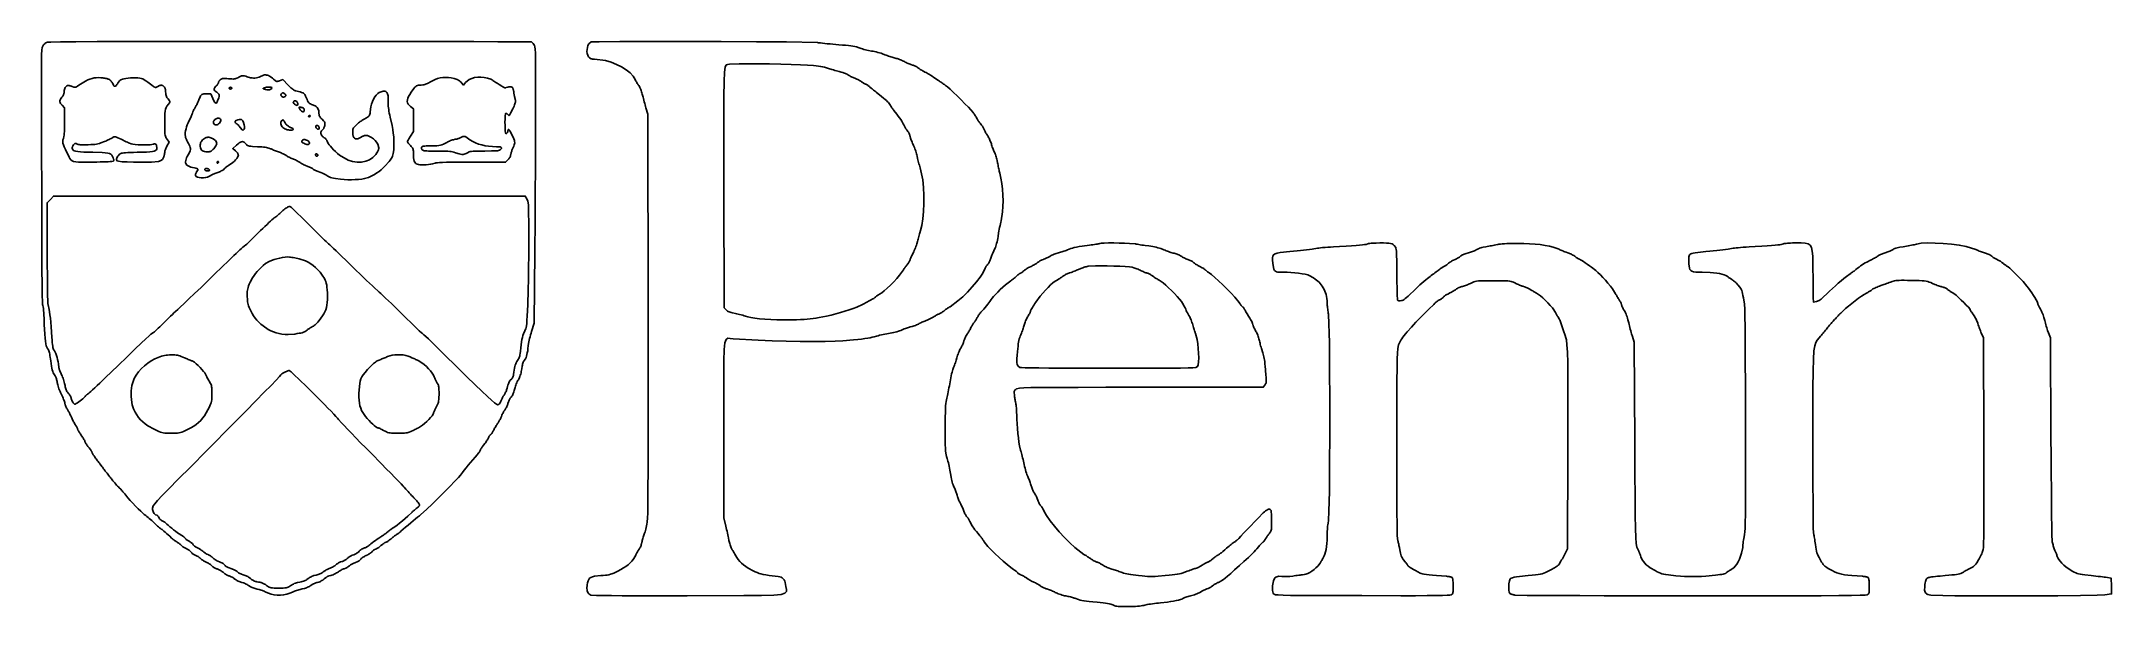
# Model space of a CAD drawing. Extents: x 5 to 1000, y 1 to 273.
import ezdxf

# ---------------------------------------------------------------- set-up
doc = ezdxf.new("R2010")
doc.units = 0
doc.layers.add('SILK_SCREEN', color=15, linetype='CONTINUOUS')

msp = doc.modelspace()

# ---------------------------------------------------------------- linework, layer by layer
at = {"layer": 'SILK_SCREEN'}
for points in [[(7.79, 272.29), (7.3, 272.09), (7.04, 271.94), (6.78, 271.77), (6.53, 271.58), (6.29, 271.38), (6.07, 271.17), (5.88, 270.96), (5.71, 270.75), (5.26, 269.7), (5.12, 268.48), (5.01, 266.4), (4.95, 263.14), (4.91, 258.4), (4.91, 251.86), (4.92, 243.24), (4.96, 232.21), (5.08, 188.95), (5.13, 174.21), (5.18, 163.3), (5.24, 155.64), (5.31, 150.63), (5.4, 147.72), (5.5, 146.31), (5.63, 145.83), (5.78, 145.08), (5.86, 144.35), (5.95, 143.42), (6.03, 142.32), (6.11, 141.06), (6.18, 139.68), (6.24, 138.21), (6.29, 136.67), (6.51, 131.93), (6.64, 130.12), (6.8, 128.64), (7, 127.43), (7.23, 126.46), (7.52, 125.68), (7.85, 125.04), (8.25, 124.5), (8.49, 123.97), (8.63, 123.53), (8.76, 123), (8.9, 122.37), (9.04, 121.66), (9.17, 120.88), (9.3, 120.05), (9.42, 119.17), (9.76, 116.61), (9.94, 115.63), (10.13, 114.8), (10.34, 114.1), (10.57, 113.5), (10.85, 112.98), (11.17, 112.5), (11.54, 112.04), (11.76, 111.64), (11.88, 111.34), (12, 110.98), (12.12, 110.58), (12.24, 110.15), (12.35, 109.69), (12.45, 109.22), (12.54, 108.75), (12.77, 107.66), (12.93, 107.05), (13.13, 106.42), (13.35, 105.77), (13.59, 105.13), (13.85, 104.51), (14.11, 103.92), (14.38, 103.38), (14.9, 102.31), (15.15, 101.75), (15.38, 101.19), (15.6, 100.64), (15.8, 100.12), (15.97, 99.64), (16.11, 99.2), (16.21, 98.83), (16.4, 98.11), (16.54, 97.71), (16.69, 97.31), (16.86, 96.9), (17.03, 96.51), (17.22, 96.14), (17.4, 95.8), (17.58, 95.5), (17.97, 94.85), (18.19, 94.48), (18.4, 94.08), (18.61, 93.66), (18.81, 93.25), (19.01, 92.84), (19.18, 92.45), (19.33, 92.08), (19.67, 91.3), (19.88, 90.87), (20.1, 90.42), (20.34, 89.96), (20.58, 89.51), (20.82, 89.07), (21.06, 88.66), (21.29, 88.29), (21.71, 87.61), (21.9, 87.28), (22.07, 86.97), (22.22, 86.69), (22.33, 86.44), (22.42, 86.23), (22.48, 86.07), (22.5, 85.96), (22.59, 85.71), (22.69, 85.5), (22.83, 85.26), (22.99, 84.99), (23.19, 84.69), (23.4, 84.37), (23.63, 84.04), (23.88, 83.71), (24.41, 82.98), (24.67, 82.59), (24.92, 82.18), (25.16, 81.79), (25.37, 81.4), (25.56, 81.04), (25.72, 80.71), (25.83, 80.42), (26.13, 79.81), (26.32, 79.47), (26.54, 79.11), (26.78, 78.74), (27.02, 78.38), (27.28, 78.02), (27.54, 77.68), (27.79, 77.38), (28.27, 76.81), (28.48, 76.54), (28.67, 76.28), (28.84, 76.03), (28.98, 75.81), (29.08, 75.61), (29.14, 75.45), (29.17, 75.33), (29.25, 75.07), (29.34, 74.87), (29.47, 74.64), (29.62, 74.38), (29.8, 74.1), (29.99, 73.8), (30.2, 73.49), (30.42, 73.17), (30.95, 72.45), (31.25, 72.04), (31.56, 71.62), (31.87, 71.2), (32.19, 70.77), (32.49, 70.36), (32.78, 69.98), (33.04, 69.63), (33.59, 68.9), (33.9, 68.5), (34.21, 68.09), (34.52, 67.69), (34.83, 67.29), (35.12, 66.91), (35.39, 66.56), (35.62, 66.25), (36.17, 65.56), (36.49, 65.15), (36.83, 64.7), (37.19, 64.24), (37.55, 63.77), (37.91, 63.3), (38.25, 62.85), (38.58, 62.42), (39.31, 61.52), (39.73, 61.03), (40.17, 60.52), (40.62, 60.01), (41.07, 59.51), (41.52, 59.04), (41.94, 58.6), (42.33, 58.21), (43.06, 57.46), (43.42, 57.07), (43.77, 56.69), (44.09, 56.33), (44.38, 55.99), (44.64, 55.68), (44.85, 55.42), (45, 55.21), (46.48, 53.35), (47.6, 52.1), (48.86, 50.74), (50.18, 49.36), (51.47, 48.06), (52.66, 46.91), (53.65, 46), (54.38, 45.42), (55.15, 44.83), (55.65, 44.43), (56.19, 43.97), (56.77, 43.47), (57.37, 42.94), (57.98, 42.4), (58.58, 41.84), (59.17, 41.29), (60.26, 40.26), (60.76, 39.8), (61.22, 39.39), (61.63, 39.03), (61.97, 38.74), (62.25, 38.52), (62.44, 38.38), (62.54, 38.33), (62.93, 38.09), (63.31, 37.79), (63.79, 37.39), (64.37, 36.89), (65.04, 36.3), (65.79, 35.63), (66.61, 34.87), (67.5, 34.04), (67.98, 33.63), (68.27, 33.39), (68.59, 33.14), (68.93, 32.89), (69.27, 32.64), (69.62, 32.39), (69.96, 32.17), (70.29, 31.96), (70.91, 31.56), (71.2, 31.35), (71.47, 31.16), (71.7, 30.97), (71.91, 30.8), (72.08, 30.64), (72.21, 30.52), (72.29, 30.42), (72.5, 30.2), (72.69, 30.06), (72.92, 29.9), (73.2, 29.72), (73.5, 29.54), (73.84, 29.35), (74.18, 29.15), (74.54, 28.96), (75.27, 28.57), (75.6, 28.37), (75.91, 28.16), (76.18, 27.96), (76.42, 27.77), (76.61, 27.59), (76.75, 27.43), (76.83, 27.29), (77.03, 27.03), (77.19, 26.87), (77.4, 26.7), (77.65, 26.53), (77.92, 26.35), (78.21, 26.18), (78.52, 26.02), (78.83, 25.88), (79.52, 25.55), (79.86, 25.36), (80.19, 25.16), (80.5, 24.95), (80.8, 24.74), (81.06, 24.54), (81.28, 24.34), (81.46, 24.17), (81.86, 23.8), (82.13, 23.59), (82.43, 23.38), (82.75, 23.17), (83.09, 22.96), (83.44, 22.76), (83.79, 22.58), (84.13, 22.42), (84.83, 22.09), (85.19, 21.9), (85.54, 21.69), (85.87, 21.48), (86.17, 21.26), (86.45, 21.04), (86.68, 20.83), (86.88, 20.63), (87.31, 20.26), (87.58, 20.07), (87.87, 19.89), (88.17, 19.72), (88.48, 19.57), (88.79, 19.43), (89.09, 19.3), (89.38, 19.21), (90.01, 18.98), (90.35, 18.82), (90.7, 18.65), (91.05, 18.45), (91.38, 18.25), (91.7, 18.03), (91.99, 17.81), (92.25, 17.58), (92.8, 17.11), (93.13, 16.88), (93.47, 16.66), (93.83, 16.45), (94.19, 16.26), (94.55, 16.09), (94.89, 15.95), (95.21, 15.83), (95.86, 15.59), (96.2, 15.43), (96.54, 15.26), (96.87, 15.08), (97.19, 14.89), (97.48, 14.69), (97.74, 14.49), (97.96, 14.29), (98.47, 13.91), (98.8, 13.71), (99.17, 13.52), (99.56, 13.33), (99.98, 13.15), (100.39, 12.98), (100.81, 12.83), (101.21, 12.71), (102.06, 12.45), (102.5, 12.29), (102.94, 12.1), (103.37, 11.9), (103.78, 11.69), (104.16, 11.47), (104.5, 11.25), (104.79, 11.04), (105.45, 10.63), (105.84, 10.43), (106.27, 10.24), (106.72, 10.06), (107.19, 9.9), (107.67, 9.76), (108.15, 9.64), (108.63, 9.54), (109.58, 9.32), (110.09, 9.17), (110.6, 9.01), (111.11, 8.83), (111.59, 8.65), (112.05, 8.46), (112.47, 8.27), (112.83, 8.08), (115.37, 7.05), (116.79, 6.75), (118.27, 6.6), (119.79, 6.6), (121.32, 6.75), (122.83, 7.05), (124.29, 7.49), (125.67, 8.08), (126.54, 8.46), (127.05, 8.66), (127.6, 8.85), (128.16, 9.03), (128.73, 9.2), (129.29, 9.36), (129.83, 9.48), (130.33, 9.58), (131.41, 9.85), (131.92, 10.01), (132.41, 10.19), (132.87, 10.38), (133.3, 10.59), (133.71, 10.81), (134.08, 11.05), (134.42, 11.29), (135.03, 11.7), (135.38, 11.9), (135.75, 12.08), (136.13, 12.25), (136.51, 12.41), (136.89, 12.53), (137.25, 12.64), (137.58, 12.71), (138.3, 12.91), (138.67, 13.05), (139.04, 13.22), (139.41, 13.41), (139.78, 13.63), (140.14, 13.87), (140.49, 14.13), (140.83, 14.42), (141.43, 14.91), (141.72, 15.14), (142.01, 15.33), (142.28, 15.5), (142.53, 15.64), (142.75, 15.75), (142.94, 15.81), (143.08, 15.83), (143.96, 15.99), (144.5, 16.17), (145.09, 16.4), (145.7, 16.66), (146.29, 16.96), (146.84, 17.26), (147.32, 17.57), (147.71, 17.88), (148.12, 18.18), (148.39, 18.35), (148.7, 18.52), (149.03, 18.69), (149.38, 18.86), (149.74, 19.03), (150.1, 19.19), (150.46, 19.33), (151.18, 19.62), (151.54, 19.79), (151.88, 19.96), (152.2, 20.14), (152.49, 20.32), (152.75, 20.5), (152.96, 20.67), (153.13, 20.83), (153.51, 21.16), (153.77, 21.33), (154.07, 21.51), (154.4, 21.68), (154.75, 21.85), (155.12, 22.01), (155.5, 22.16), (155.88, 22.29), (156.62, 22.58), (156.97, 22.76), (157.3, 22.94), (157.6, 23.13), (157.87, 23.31), (158.09, 23.5), (158.26, 23.67), (158.38, 23.83), (158.67, 24.18), (158.9, 24.38), (159.17, 24.59), (159.48, 24.81), (159.83, 25.02), (160.19, 25.23), (160.57, 25.44), (160.96, 25.63), (161.78, 26.02), (162.18, 26.25), (162.58, 26.49), (162.95, 26.74), (163.29, 26.99), (163.59, 27.23), (163.84, 27.46), (164.04, 27.67), (164.42, 28.04), (164.61, 28.21), (164.8, 28.36), (164.98, 28.49), (165.16, 28.6), (165.32, 28.68), (165.46, 28.73), (165.58, 28.75), (165.92, 28.85), (166.16, 28.98), (166.44, 29.14), (166.75, 29.34), (167.08, 29.58), (167.42, 29.84), (167.77, 30.12), (168.13, 30.42), (168.82, 31), (169.16, 31.26), (169.48, 31.49), (169.78, 31.69), (170.05, 31.85), (170.28, 31.98), (170.46, 32.06), (170.58, 32.08), (170.89, 32.18), (171.11, 32.3), (171.36, 32.46), (171.65, 32.65), (171.96, 32.87), (172.29, 33.11), (172.62, 33.38), (172.96, 33.67), (173.65, 34.25), (173.99, 34.54), (174.33, 34.81), (174.65, 35.07), (174.95, 35.29), (175.22, 35.49), (175.45, 35.64), (175.63, 35.75), (176, 35.97), (176.22, 36.12), (176.46, 36.29), (176.72, 36.47), (176.97, 36.67), (177.23, 36.87), (177.48, 37.08), (177.71, 37.29), (179.95, 39.2), (181.18, 40.24), (182.42, 41.28), (183.63, 42.29), (184.76, 43.22), (185.77, 44.03), (186.6, 44.7), (187.21, 45.17), (190.26, 47.94), (192.75, 50.35), (195.56, 53.13), (198.46, 56.04), (201.22, 58.84), (203.6, 61.3), (205.37, 63.18), (206.29, 64.25), (207.33, 65.61), (208.14, 66.6), (209.07, 67.75), (210.1, 68.99), (211.18, 70.29), (212.28, 71.59), (213.34, 72.84), (214.33, 74), (214.86, 74.63), (215.09, 74.93), (215.3, 75.22), (215.48, 75.48), (215.63, 75.71), (215.74, 75.9), (215.81, 76.06), (215.83, 76.17), (215.93, 76.43), (216.05, 76.65), (216.21, 76.91), (216.4, 77.21), (216.62, 77.53), (216.86, 77.89), (217.13, 78.25), (217.42, 78.63), (218.04, 79.43), (218.35, 79.86), (218.65, 80.29), (218.93, 80.72), (219.19, 81.14), (219.43, 81.53), (219.63, 81.89), (219.79, 82.21), (220.06, 82.74), (220.19, 82.98), (220.33, 83.19), (220.46, 83.38), (220.58, 83.54), (220.7, 83.65), (220.8, 83.72), (220.88, 83.75), (221.08, 83.89), (221.22, 84.05), (221.38, 84.27), (221.55, 84.54), (221.74, 84.85), (221.94, 85.19), (222.14, 85.56), (222.33, 85.96), (222.79, 86.78), (223.03, 87.22), (223.28, 87.65), (223.53, 88.07), (223.77, 88.46), (224.01, 88.83), (224.22, 89.15), (224.42, 89.42), (224.8, 89.97), (224.99, 90.3), (225.19, 90.64), (225.38, 91), (225.56, 91.37), (225.73, 91.73), (225.88, 92.08), (226, 92.42), (226.29, 93.11), (226.47, 93.49), (226.66, 93.87), (226.86, 94.25), (227.06, 94.61), (227.26, 94.96), (227.47, 95.27), (227.67, 95.54), (228.04, 96.11), (228.23, 96.46), (228.42, 96.83), (228.6, 97.22), (228.77, 97.61), (228.92, 98.01), (229.06, 98.39), (229.17, 98.75), (229.39, 99.48), (229.55, 99.85), (229.72, 100.22), (229.9, 100.58), (230.09, 100.91), (230.29, 101.22), (230.48, 101.49), (230.67, 101.71), (231.09, 102.26), (231.29, 102.61), (231.49, 103), (231.68, 103.43), (231.86, 103.89), (232.02, 104.37), (232.17, 104.87), (232.29, 105.38), (232.58, 106.39), (232.77, 106.95), (232.98, 107.52), (233.2, 108.1), (233.44, 108.66), (233.68, 109.2), (233.93, 109.69), (234.17, 110.13), (234.7, 111.17), (234.92, 111.72), (235.12, 112.28), (235.3, 112.85), (235.45, 113.45), (235.59, 114.07), (235.7, 114.71), (235.79, 115.38), (235.98, 116.64), (236.1, 117.19), (236.22, 117.67), (236.36, 118.1), (236.5, 118.48), (236.66, 118.8), (236.82, 119.07), (237, 119.29), (237.61, 120.18), (237.87, 120.75), (238.1, 121.41), (238.31, 122.18), (238.49, 123.04), (238.66, 124.02), (238.8, 125.12), (238.92, 126.33), (239.1, 127.56), (239.24, 128.3), (239.41, 129.09), (239.6, 129.92), (239.81, 130.77), (240.03, 131.61), (240.26, 132.43), (240.5, 133.21), (241.79, 137.29), (242.13, 172.08), (242.23, 186.16), (242.28, 193.92), (242.32, 201.89), (242.36, 209.89), (242.39, 217.72), (242.42, 225.2), (242.44, 232.14), (242.46, 238.33), (242.47, 254.69), (242.45, 260.18), (242.41, 264.21), (242.34, 267.02), (242.23, 268.88), (242.09, 270.02), (241.9, 270.7), (241.67, 271.17), (241.35, 271.62), (241.18, 271.83), (241.02, 272.01), (240.86, 272.18), (240.71, 272.31), (240.57, 272.41), (240.44, 272.48), (240.33, 272.5), (232.9, 272.53), (224.25, 272.54), (212.77, 272.56), (198.77, 272.57), (182.61, 272.58), (164.6, 272.6), (145.1, 272.61), (124.42, 272.62), (79.13, 272.63), (60.57, 272.62), (44.76, 272.6), (31.73, 272.56), (21.5, 272.52), (14.08, 272.46), (9.51, 272.38)], [(269.12, 272.42), (268.03, 271.45), (267.64, 270.67), (267.36, 269.77), (267.2, 268.79), (267.17, 267.8), (267.28, 266.85), (267.54, 265.98), (267.96, 265.25), (268.41, 264.76), (268.65, 264.58), (268.89, 264.43), (269.17, 264.32), (269.48, 264.24), (269.84, 264.18), (270.26, 264.15), (270.75, 264.12), (276.08, 263.42), (278.77, 262.65), (281.38, 261.63), (283.81, 260.43), (286.01, 259.06), (287.88, 257.58), (289.34, 256.02), (290.33, 254.42), (290.72, 253.63), (290.94, 253.23), (291.15, 252.85), (291.36, 252.5), (291.56, 252.17), (291.76, 251.88), (291.93, 251.64), (292.08, 251.46), (292.4, 250.96), (292.59, 250.58), (292.79, 250.14), (292.99, 249.63), (293.19, 249.08), (293.39, 248.5), (293.57, 247.9), (293.75, 247.29), (294.1, 245.93), (294.31, 245.18), (294.52, 244.41), (294.73, 243.63), (294.94, 242.86), (295.15, 242.13), (295.33, 241.44), (295.5, 240.83), (296.42, 237.71), (296.54, 143.12), (296.57, 106.8), (296.57, 91.44), (296.55, 78.06), (296.53, 66.74), (296.49, 57.57), (296.43, 50.62), (296.37, 45.99), (296.29, 43.75), (296.08, 41.69), (295.95, 40.77), (295.81, 39.91), (295.66, 39.12), (295.49, 38.39), (295.31, 37.7), (295.1, 37.06), (294.88, 36.46), (294.49, 35.47), (294.31, 34.93), (294.14, 34.39), (293.98, 33.86), (293.84, 33.34), (293.73, 32.86), (293.64, 32.42), (293.58, 32.04), (293.42, 31.29), (293.29, 30.89), (293.15, 30.48), (292.99, 30.08), (292.82, 29.69), (292.63, 29.33), (292.44, 29), (292.25, 28.71), (291.84, 28.11), (291.62, 27.76), (291.4, 27.39), (291.18, 27.02), (290.98, 26.64), (290.79, 26.27), (290.61, 25.92), (290.46, 25.58), (289.39, 23.79), (288.67, 22.92), (287.85, 22.08), (286.91, 21.25), (285.85, 20.45), (284.69, 19.68), (283.42, 18.93), (282.04, 18.21), (280, 17.24), (279.19, 16.9), (278.44, 16.63), (277.69, 16.43), (276.91, 16.29), (276.03, 16.17), (274.99, 16.08), (273.75, 16), (270.85, 15.7), (269.83, 15.47), (269.03, 15.16), (268.43, 14.74), (267.99, 14.19), (267.68, 13.49), (267.46, 12.6), (267.29, 11.5), (267.17, 9.81), (267.22, 9.12), (267.33, 8.51), (267.51, 7.99), (267.77, 7.55), (268.1, 7.19), (268.51, 6.89), (269, 6.67), (271.74, 6.5), (274.78, 6.44), (278.92, 6.39), (284.13, 6.36), (290.4, 6.34), (297.71, 6.32), (306.04, 6.32), (315.38, 6.33), (342.61, 6.4), (351.12, 6.49), (356.91, 6.67), (360.48, 7), (362.35, 7.53), (363.02, 8.29), (363, 9.33), (362.79, 10.71), (362.51, 12.62), (362.26, 13.37), (361.94, 14), (361.54, 14.51), (361.06, 14.92), (360.47, 15.23), (359.79, 15.45), (359, 15.58), (354.72, 16.11), (353.16, 16.34), (351.88, 16.57), (350.81, 16.81), (349.87, 17.09), (348.97, 17.42), (348.04, 17.81), (347, 18.29), (344.58, 19.61), (343.47, 20.36), (342.43, 21.15), (341.48, 21.98), (340.61, 22.85), (339.85, 23.74), (339.2, 24.66), (338.67, 25.58), (338.31, 26.26), (338.11, 26.63), (337.89, 27.01), (337.67, 27.39), (337.45, 27.76), (337.23, 28.12), (337.02, 28.45), (336.83, 28.75), (336.48, 29.42), (336.3, 29.85), (336.12, 30.32), (335.95, 30.82), (335.78, 31.35), (335.64, 31.88), (335.51, 32.4), (335.42, 32.92), (335.19, 34.12), (335.05, 34.84), (334.88, 35.63), (334.7, 36.44), (334.51, 37.28), (334.31, 38.12), (334.11, 38.93), (333.92, 39.71), (332.92, 43.79), (332.92, 86.04), (332.91, 111.37), (332.97, 119.25), (333.14, 124.57), (333.48, 127.83), (334.02, 129.5), (334.81, 130.07), (335.92, 130), (337.38, 129.79), (349.48, 129.1), (356.17, 128.84), (362.97, 128.64), (369.64, 128.52), (375.94, 128.47), (381.62, 128.49), (386.46, 128.6), (390.21, 128.79), (395.29, 129.24), (397.38, 129.45), (399.19, 129.66), (400.76, 129.87), (402.13, 130.08), (403.3, 130.3), (404.32, 130.54), (405.21, 130.79), (406.35, 131.1), (407.06, 131.27), (407.85, 131.45), (408.67, 131.63), (409.53, 131.81), (410.4, 131.98), (411.26, 132.14), (412.08, 132.29), (413.75, 132.61), (414.58, 132.8), (415.38, 133), (416.14, 133.2), (416.84, 133.41), (417.46, 133.61), (418, 133.81), (418.42, 134), (419.24, 134.37), (419.71, 134.56), (420.2, 134.75), (420.71, 134.93), (421.21, 135.09), (421.7, 135.24), (422.16, 135.36), (422.58, 135.46), (423.48, 135.69), (423.98, 135.85), (424.5, 136.03), (425.02, 136.23), (425.53, 136.44), (426.02, 136.66), (426.47, 136.87), (426.88, 137.08), (427.71, 137.51), (428.16, 137.73), (428.62, 137.94), (429.07, 138.14), (429.5, 138.33), (429.92, 138.49), (430.29, 138.64), (430.63, 138.75), (431.29, 138.99), (431.64, 139.14), (432, 139.3), (432.35, 139.47), (432.69, 139.64), (433.01, 139.82), (433.3, 140), (433.54, 140.17), (434.08, 140.52), (434.38, 140.7), (434.7, 140.89), (435.03, 141.07), (435.35, 141.24), (435.67, 141.4), (435.97, 141.54), (436.25, 141.67), (436.83, 141.92), (437.16, 142.09), (437.49, 142.28), (437.82, 142.48), (438.14, 142.69), (438.44, 142.9), (438.72, 143.12), (438.96, 143.33), (439.49, 143.78), (439.8, 144.01), (440.12, 144.25), (440.44, 144.48), (440.77, 144.69), (441.09, 144.89), (441.39, 145.07), (441.67, 145.21), (445.51, 147.95), (447.76, 149.98), (450.08, 152.26), (452.34, 154.68), (454.42, 157.09), (456.18, 159.37), (457.51, 161.38), (458.29, 163), (458.5, 163.55), (458.64, 163.83), (458.78, 164.11), (458.94, 164.38), (459.1, 164.63), (459.26, 164.85), (459.43, 165.05), (459.58, 165.21), (459.91, 165.6), (460.09, 165.87), (460.27, 166.18), (460.45, 166.52), (460.63, 166.89), (460.8, 167.28), (460.95, 167.68), (461.08, 168.08), (461.4, 168.97), (461.6, 169.47), (461.81, 169.99), (462.04, 170.53), (462.28, 171.06), (462.51, 171.57), (462.74, 172.06), (462.96, 172.5), (463.46, 173.61), (463.68, 174.23), (463.89, 174.89), (464.09, 175.61), (464.28, 176.37), (464.45, 177.18), (464.6, 178.04), (464.75, 178.96), (465.02, 180.62), (465.18, 181.51), (465.35, 182.42), (465.53, 183.32), (465.71, 184.2), (465.9, 185.02), (466.08, 185.76), (466.25, 186.42), (466.97, 190.8), (467.13, 193.35), (467.18, 196.06), (467.1, 198.84), (466.9, 201.64), (466.57, 204.37), (466.14, 206.97), (465.58, 209.38), (465.37, 210.29), (465.25, 210.83), (465.13, 211.4), (465.01, 212), (464.89, 212.6), (464.78, 213.2), (464.67, 213.78), (464.58, 214.33), (464.37, 215.43), (464.23, 216.02), (464.07, 216.61), (463.9, 217.19), (463.72, 217.74), (463.54, 218.26), (463.35, 218.73), (463.17, 219.13), (462.78, 219.93), (462.58, 220.4), (462.38, 220.9), (462.18, 221.41), (461.99, 221.93), (461.82, 222.44), (461.67, 222.92), (461.54, 223.38), (461.24, 224.27), (461.05, 224.74), (460.85, 225.22), (460.64, 225.69), (460.42, 226.13), (460.2, 226.55), (459.99, 226.93), (459.79, 227.25), (459.38, 227.88), (459.17, 228.23), (458.96, 228.6), (458.76, 228.98), (458.56, 229.35), (458.38, 229.7), (458.22, 230.04), (458.08, 230.33), (457.81, 230.93), (457.64, 231.24), (457.45, 231.56), (457.26, 231.87), (457.06, 232.17), (456.86, 232.45), (456.68, 232.7), (456.5, 232.92), (456.11, 233.38), (455.9, 233.65), (455.69, 233.94), (455.48, 234.24), (455.28, 234.55), (455.1, 234.85), (454.93, 235.14), (454.79, 235.42), (454.45, 236.02), (454.23, 236.36), (454, 236.73), (453.76, 237.1), (453.5, 237.47), (453.25, 237.83), (452.99, 238.18), (452.75, 238.5), (450.49, 241.01), (448.84, 242.72), (447, 244.58), (445.12, 246.44), (443.3, 248.19), (441.69, 249.71), (440.41, 250.85), (439.58, 251.5), (438.96, 251.93), (438.59, 252.19), (438.19, 252.46), (437.78, 252.75), (437.36, 253.03), (436.94, 253.32), (436.54, 253.58), (436.17, 253.83), (433.92, 255.38), (433.07, 255.95), (432.36, 256.41), (431.75, 256.8), (431.21, 257.12), (430.69, 257.41), (430.16, 257.68), (429.58, 257.96), (428.85, 258.33), (428.47, 258.55), (428.09, 258.77), (427.72, 258.99), (427.38, 259.22), (427.06, 259.44), (426.78, 259.64), (426.54, 259.83), (426.03, 260.2), (425.72, 260.39), (425.38, 260.57), (425.03, 260.74), (424.67, 260.9), (424.31, 261.05), (423.96, 261.18), (423.63, 261.29), (422.88, 261.53), (422.45, 261.69), (422, 261.87), (421.53, 262.07), (421.06, 262.29), (420.6, 262.51), (420.16, 262.73), (419.75, 262.96), (418.87, 263.39), (418.38, 263.61), (417.86, 263.83), (417.33, 264.03), (416.81, 264.22), (416.3, 264.39), (415.82, 264.52), (415.38, 264.62), (414.42, 264.86), (413.87, 265.02), (413.29, 265.2), (412.69, 265.4), (412.09, 265.61), (411.5, 265.82), (410.94, 266.04), (410.42, 266.25), (409.23, 266.71), (408.53, 266.94), (407.78, 267.16), (407, 267.38), (406.21, 267.58), (405.42, 267.76), (404.67, 267.91), (403.96, 268.04), (402.5, 268.31), (401.75, 268.48), (401, 268.66), (400.27, 268.84), (399.59, 269.04), (398.96, 269.23), (398.41, 269.41), (397.96, 269.58), (396.68, 269.99), (395.91, 270.17), (395.02, 270.33), (394, 270.49), (392.83, 270.64), (391.47, 270.79), (389.93, 270.93), (388.17, 271.08), (385.37, 271.32), (383.99, 271.45), (382.67, 271.57), (381.44, 271.7), (380.31, 271.82), (379.34, 271.93), (378.53, 272.03), (377.92, 272.13), (363.06, 272.42), (348.59, 272.52), (331.67, 272.6), (313.98, 272.65), (297.2, 272.66), (283.01, 272.62), (273.09, 272.54)], [(373.13, 261.33), (376.12, 261.11), (377.35, 260.98), (378.44, 260.84), (379.44, 260.68), (380.39, 260.49), (381.33, 260.26), (382.3, 259.99), (383.33, 259.67), (384.83, 259.19), (385.6, 258.95), (386.35, 258.73), (387.07, 258.52), (387.75, 258.32), (388.35, 258.16), (388.87, 258.02), (389.29, 257.92), (390.08, 257.7), (390.51, 257.56), (390.94, 257.4), (391.37, 257.22), (391.79, 257.04), (392.18, 256.85), (392.53, 256.65), (392.83, 256.46), (393.48, 256.07), (393.86, 255.87), (394.25, 255.66), (394.66, 255.46), (395.07, 255.27), (395.48, 255.09), (395.86, 254.93), (396.21, 254.79), (396.95, 254.51), (397.34, 254.33), (397.73, 254.14), (398.11, 253.93), (398.48, 253.72), (398.83, 253.52), (399.14, 253.31), (399.42, 253.12), (399.92, 252.76), (400.16, 252.6), (400.39, 252.45), (400.61, 252.33), (400.8, 252.22), (400.97, 252.15), (401.11, 252.1), (401.21, 252.08), (401.47, 252), (401.65, 251.89), (401.87, 251.76), (402.11, 251.59), (402.38, 251.4), (402.65, 251.18), (402.93, 250.95), (403.21, 250.71), (403.85, 250.16), (404.21, 249.87), (404.58, 249.56), (404.94, 249.26), (405.3, 248.97), (405.65, 248.69), (405.97, 248.43), (406.25, 248.21), (408.78, 246.21), (409.74, 245.44), (410.52, 244.78), (411.15, 244.21), (411.65, 243.71), (412.06, 243.27), (412.39, 242.84), (412.67, 242.42), (413.05, 241.83), (413.28, 241.5), (413.52, 241.15), (413.76, 240.81), (414.01, 240.46), (414.26, 240.13), (414.49, 239.82), (414.71, 239.54), (416.16, 237.7), (416.83, 236.81), (417.44, 235.95), (417.99, 235.14), (418.48, 234.38), (418.89, 233.69), (419.22, 233.07), (419.46, 232.54), (419.75, 231.95), (420.11, 231.31), (420.31, 230.99), (420.5, 230.68), (420.7, 230.38), (420.9, 230.11), (421.08, 229.88), (421.45, 229.37), (421.64, 229.05), (421.81, 228.72), (421.98, 228.36), (422.14, 228), (422.28, 227.64), (422.4, 227.29), (422.5, 226.96), (422.73, 226.19), (422.9, 225.74), (423.08, 225.24), (423.28, 224.73), (423.49, 224.21), (423.72, 223.69), (423.94, 223.18), (424.17, 222.71), (424.62, 221.68), (424.84, 221.09), (425.05, 220.49), (425.25, 219.87), (425.44, 219.25), (425.6, 218.66), (425.73, 218.1), (425.83, 217.58), (426.06, 216.47), (426.2, 215.84), (426.37, 215.17), (426.55, 214.49), (426.74, 213.81), (426.94, 213.16), (427.14, 212.53), (427.33, 211.96), (428.56, 206.11), (428.92, 202.5), (429.12, 198.65), (429.14, 194.73), (428.99, 190.92), (428.67, 187.38), (428.17, 184.28), (427.5, 181.79), (427.17, 180.77), (426.99, 180.19), (426.81, 179.58), (426.47, 178.32), (426.31, 177.71), (426.16, 177.12), (426.04, 176.58), (425.74, 175.44), (425.54, 174.79), (425.31, 174.13), (425.06, 173.46), (424.79, 172.8), (424.52, 172.17), (424.24, 171.58), (423.96, 171.04), (423.46, 170.03), (423.23, 169.56), (423.02, 169.11), (422.85, 168.71), (422.7, 168.36), (422.59, 168.07), (422.52, 167.85), (422.5, 167.71), (422.42, 167.41), (422.34, 167.22), (422.22, 167), (422.08, 166.77), (421.91, 166.52), (421.73, 166.26), (421.54, 166), (421.33, 165.75), (420.86, 165.18), (420.62, 164.86), (420.37, 164.52), (420.13, 164.18), (419.9, 163.84), (419.67, 163.51), (419.47, 163.2), (419.29, 162.92), (417.42, 160.36), (416.09, 158.81), (414.6, 157.19), (413.05, 155.6), (411.51, 154.12), (410.07, 152.84), (408.82, 151.84), (407.83, 151.21), (407.29, 150.92), (407.03, 150.77), (406.78, 150.62), (406.57, 150.47), (406.38, 150.33), (406.22, 150.21), (406.11, 150.09), (406.04, 150), (405.79, 149.77), (405.57, 149.6), (405.3, 149.42), (404.99, 149.21), (404.63, 148.99), (404.25, 148.76), (403.84, 148.53), (403.42, 148.29), (402.5, 147.8), (402.02, 147.54), (401.08, 147.04), (400.64, 146.81), (400.24, 146.59), (399.88, 146.41), (399.58, 146.25), (396.86, 144.99), (395.15, 144.32), (393.24, 143.65), (391.19, 142.99), (389.03, 142.35), (386.8, 141.74), (384.54, 141.17), (382.29, 140.67), (378.75, 139.95), (377.25, 139.69), (375.84, 139.47), (374.46, 139.31), (373.04, 139.18), (371.52, 139.07), (369.83, 138.99), (367.92, 138.92), (361.61, 138.84), (358.5, 138.9), (355.52, 139.02), (352.71, 139.19), (350.15, 139.42), (347.89, 139.7), (346, 140.02), (344.54, 140.38), (343.39, 140.71), (342.72, 140.88), (342.01, 141.07), (341.29, 141.25), (340.56, 141.42), (339.85, 141.59), (339.17, 141.74), (338.54, 141.88), (337.09, 142.18), (336.49, 142.34), (335.97, 142.51), (335.51, 142.69), (335.11, 142.88), (334.75, 143.08), (334.44, 143.3), (334.17, 143.54), (333.13, 144.58), (333, 202.46), (332.95, 235.81), (332.98, 246.27), (333.08, 253.44), (333.29, 257.92), (333.63, 260.37), (334.13, 261.39), (334.83, 261.63), (335.75, 261.71), (340.34, 261.89), (344.52, 261.91), (349.48, 261.89), (354.85, 261.83), (360.27, 261.75), (365.36, 261.63), (369.77, 261.49)], [(37.29, 254.5), (37.74, 254.22), (37.97, 254.02), (38.21, 253.8), (38.44, 253.54), (38.67, 253.27), (38.87, 252.98), (39.05, 252.68), (39.21, 252.38), (39.62, 251.65), (39.79, 251.4), (39.94, 251.22), (40.09, 251.12), (40.22, 251.07), (40.36, 251.09), (40.51, 251.16), (40.67, 251.29), (40.94, 251.55), (41.08, 251.71), (41.23, 251.9), (41.37, 252.1), (41.52, 252.31), (41.65, 252.53), (41.77, 252.75), (41.88, 252.96), (42.63, 253.85), (43.17, 254.21), (43.83, 254.5), (44.62, 254.74), (45.54, 254.92), (46.59, 255.05), (47.8, 255.13), (49.17, 255.17), (51.33, 255.14), (52.16, 255.05), (52.9, 254.89), (53.62, 254.62), (54.35, 254.24), (55.17, 253.71), (56.13, 253.01), (57.29, 252.12), (58.57, 251.18), (59.02, 250.89), (59.38, 250.7), (59.68, 250.6), (59.94, 250.6), (60.21, 250.67), (60.49, 250.8), (60.83, 251), (61.69, 251.43), (62.05, 251.55), (62.37, 251.61), (62.67, 251.61), (62.95, 251.54), (63.24, 251.41), (63.53, 251.22), (63.83, 250.96), (64.11, 250.62), (64.23, 250.41), (64.33, 250.17), (64.42, 249.91), (64.49, 249.63), (64.54, 249.33), (64.57, 249.01), (64.58, 248.67), (64.66, 247.6), (64.75, 247.11), (64.88, 246.64), (65.05, 246.2), (65.26, 245.78), (65.51, 245.38), (65.8, 245.01), (66.12, 244.67), (66.5, 244.16), (66.6, 243.91), (66.64, 243.66), (66.62, 243.41), (66.54, 243.16), (66.4, 242.92), (66.21, 242.68), (65.96, 242.46), (65.16, 241.51), (64.86, 240.89), (64.63, 240.12), (64.45, 239.2), (64.32, 238.07), (64.23, 236.73), (64.18, 235.13), (64.17, 233.25), (64.18, 230.19), (64.21, 229.12), (64.27, 228.29), (64.36, 227.64), (64.49, 227.11), (64.67, 226.67), (64.91, 226.24), (65.21, 225.79), (66.29, 224.29), (65.21, 222.29), (64.84, 221.54), (64.68, 221.15), (64.53, 220.77), (64.41, 220.41), (64.31, 220.07), (64.23, 219.76), (64.18, 219.5), (64.17, 219.29), (64.13, 218.86), (64.09, 218.6), (64.03, 218.32), (63.96, 218.03), (63.88, 217.73), (63.79, 217.44), (63.69, 217.15), (63.58, 216.88), (63.25, 216.23), (63.06, 215.97), (62.86, 215.75), (62.62, 215.57), (62.35, 215.4), (62.04, 215.26), (61.68, 215.13), (61.25, 215), (57.89, 214.7), (55.2, 214.64), (52.19, 214.63), (49.11, 214.67), (46.21, 214.75), (43.77, 214.88), (42.03, 215.05), (41.25, 215.25), (41.01, 215.84), (41.04, 216.22), (41.14, 216.63), (41.33, 217.05), (41.59, 217.48), (41.91, 217.89), (42.29, 218.26), (42.71, 218.58), (43.42, 218.91), (43.92, 219.03), (44.56, 219.13), (45.37, 219.2), (46.38, 219.26), (47.63, 219.31), (49.15, 219.35), (50.96, 219.38), (55.45, 219.48), (57.04, 219.59), (58.26, 219.74), (59.16, 219.96), (59.78, 220.25), (60.16, 220.61), (60.36, 221.07), (60.42, 221.62), (60.31, 222.47), (60.18, 222.82), (60.01, 223.1), (59.81, 223.31), (59.57, 223.45), (59.31, 223.5), (59.04, 223.46), (58.75, 223.33), (57.23, 223.03), (55.97, 222.95), (54.51, 222.93), (52.97, 222.95), (51.45, 223.02), (50.06, 223.14), (48.9, 223.3), (48.08, 223.5), (47.3, 223.78), (46.81, 223.99), (46.26, 224.22), (45.68, 224.47), (45.06, 224.75), (43.82, 225.33), (43.21, 225.63), (41.6, 226.36), (41.02, 226.59), (40.56, 226.75), (40.2, 226.83), (39.91, 226.85), (39.67, 226.8), (39.45, 226.7), (39.25, 226.54), (38.8, 226.24), (38.44, 226.04), (38.01, 225.82), (37.52, 225.57), (36.99, 225.32), (36.41, 225.06), (35.82, 224.8), (35.21, 224.54), (33.52, 223.9), (32.78, 223.66), (32.06, 223.47), (31.32, 223.33), (30.52, 223.21), (29.64, 223.13), (28.63, 223.06), (27.46, 223), (25.62, 222.95), (24.85, 222.96), (24.17, 222.98), (23.57, 223.02), (23.07, 223.07), (22.64, 223.14), (22.3, 223.23), (22.04, 223.33), (21.57, 223.56), (21.38, 223.61), (21.21, 223.62), (21.05, 223.58), (20.89, 223.5), (20.72, 223.36), (20.54, 223.17), (20.33, 222.92), (20.08, 222.54), (19.97, 222.34), (19.87, 222.14), (19.79, 221.95), (19.73, 221.76), (19.69, 221.59), (19.66, 221.43), (19.67, 221.29), (20.17, 220.47), (20.69, 220.17), (21.45, 219.92), (22.45, 219.73), (23.75, 219.58), (25.36, 219.48), (27.33, 219.41), (29.67, 219.38), (34.08, 219.28), (35.62, 219.17), (36.81, 219.01), (37.69, 218.77), (38.34, 218.44), (38.81, 217.99), (39.16, 217.42), (39.46, 216.71), (39.63, 216.15), (39.68, 215.92), (39.71, 215.72), (39.71, 215.56), (39.68, 215.42), (39.63, 215.3), (39.56, 215.2), (39.46, 215.13), (38.71, 214.99), (37.97, 214.93), (37.01, 214.88), (35.87, 214.82), (34.57, 214.78), (33.14, 214.73), (31.61, 214.7), (30, 214.67), (24.64, 214.64), (22.8, 214.7), (21.4, 214.83), (20.37, 215.04), (19.62, 215.35), (19.07, 215.79), (18.64, 216.36), (18.25, 217.08), (16.48, 220.71), (15.91, 221.97), (15.51, 222.94), (15.27, 223.71), (15.16, 224.32), (15.17, 224.86), (15.28, 225.38), (15.46, 225.96), (15.7, 226.97), (15.79, 227.65), (15.87, 228.43), (15.94, 229.34), (15.98, 230.37), (16.02, 231.53), (16.04, 232.82), (16.04, 240.79), (14.92, 241.96), (14.16, 242.88), (13.94, 243.3), (13.83, 243.71), (13.81, 244.11), (13.91, 244.52), (14.1, 244.95), (14.4, 245.41), (14.79, 245.92), (15.16, 246.4), (15.32, 246.67), (15.47, 246.93), (15.59, 247.2), (15.69, 247.46), (15.77, 247.7), (15.82, 247.93), (15.83, 248.13), (15.93, 249.13), (16.05, 249.61), (16.21, 250.05), (16.4, 250.45), (16.62, 250.79), (16.86, 251.08), (17.13, 251.29), (17.42, 251.42), (17.79, 251.47), (18.03, 251.47), (18.28, 251.44), (18.55, 251.39), (18.83, 251.32), (19.12, 251.24), (19.4, 251.15), (19.67, 251.04), (20.43, 250.69), (20.74, 250.62), (21.06, 250.63), (21.4, 250.73), (21.81, 250.92), (22.32, 251.22), (22.95, 251.63), (23.75, 252.17), (26.14, 253.63), (27.22, 254.17), (28.25, 254.59), (29.26, 254.91), (30.25, 255.12), (31.27, 255.24), (32.31, 255.27), (33.42, 255.21), (34.46, 255.1), (34.98, 255.03), (35.47, 254.96), (35.94, 254.87), (36.37, 254.79), (36.75, 254.69), (37.06, 254.6)], [(114.04, 256.21), (114.52, 255.99), (114.8, 255.83), (115.09, 255.64), (115.4, 255.44), (116, 254.98), (116.28, 254.74), (116.54, 254.5), (117.24, 253.86), (117.51, 253.66), (117.76, 253.53), (118.01, 253.46), (118.28, 253.45), (118.59, 253.5), (118.96, 253.6), (119.42, 253.75), (120.96, 254.29), (123.46, 251.71), (124.39, 250.8), (124.86, 250.38), (125.31, 250), (125.74, 249.67), (126.14, 249.38), (126.5, 249.16), (126.8, 249), (127.04, 248.92), (129.23, 248.4), (129.98, 248.19), (130.55, 247.98), (130.97, 247.76), (131.28, 247.5), (131.52, 247.19), (131.72, 246.81), (131.92, 246.33), (132.59, 244.69), (132.9, 244.08), (133.2, 243.59), (133.52, 243.19), (133.86, 242.88), (134.25, 242.62), (134.69, 242.41), (135.21, 242.21), (136.49, 241.66), (137, 241.32), (137.42, 240.94), (137.76, 240.51), (138.01, 240.03), (138.19, 239.49), (138.3, 238.9), (138.33, 238.25), (138.38, 237.46), (138.44, 237.13), (138.55, 236.82), (138.69, 236.53), (138.89, 236.23), (139.14, 235.93), (139.45, 235.61), (139.83, 235.25), (140.57, 234.53), (140.83, 234.23), (141.01, 233.96), (141.12, 233.69), (141.19, 233.4), (141.2, 233.1), (141.18, 232.74), (141.13, 232.33), (140.98, 231.74), (140.88, 231.44), (140.75, 231.15), (140.6, 230.88), (140.44, 230.63), (140.27, 230.4), (140.1, 230.2), (139.92, 230.04), (139.49, 229.64), (139.35, 229.46), (139.26, 229.28), (139.2, 229.09), (139.19, 228.89), (139.22, 228.66), (139.28, 228.39), (139.38, 228.08), (139.6, 227.63), (139.75, 227.4), (139.91, 227.18), (140.09, 226.97), (140.28, 226.78), (140.48, 226.61), (140.68, 226.48), (140.88, 226.38), (141.3, 226.11), (141.49, 225.94), (141.66, 225.76), (141.82, 225.57), (141.96, 225.36), (142.07, 225.15), (142.15, 224.93), (142.21, 224.71), (142.72, 223.68), (143.2, 223.02), (143.81, 222.27), (144.54, 221.47), (145.36, 220.62), (146.25, 219.76), (147.21, 218.89), (148.21, 218.04), (152.29, 215.64), (154.46, 214.98), (156.65, 214.67), (158.79, 214.7), (160.81, 215.09), (162.67, 215.83), (164.29, 216.91), (165.62, 218.33), (166.16, 219.14), (166.39, 219.54), (166.59, 219.92), (166.76, 220.29), (166.9, 220.65), (167, 220.97), (167.06, 221.27), (167.08, 221.54), (166.6, 223.32), (166.04, 224.22), (165.33, 225.07), (164.51, 225.85), (163.6, 226.52), (162.64, 227.04), (161.68, 227.38), (160.75, 227.5), (160.35, 227.45), (160.11, 227.39), (159.86, 227.3), (159.59, 227.2), (159.32, 227.09), (159.05, 226.96), (158.79, 226.82), (158.54, 226.67), (157.02, 225.92), (156.39, 225.81), (155.85, 225.89), (155.4, 226.14), (155.04, 226.57), (154.79, 227.18), (154.64, 227.96), (154.58, 228.92), (154.62, 229.98), (154.69, 230.39), (154.8, 230.76), (154.98, 231.1), (155.23, 231.45), (155.57, 231.83), (156.02, 232.27), (156.58, 232.79), (157.36, 233.47), (157.77, 233.8), (158.19, 234.12), (158.61, 234.42), (159, 234.69), (159.37, 234.92), (159.71, 235.11), (160, 235.25), (161.26, 235.88), (161.74, 236.2), (162.13, 236.54), (162.43, 236.9), (162.65, 237.3), (162.8, 237.73), (162.89, 238.21), (162.92, 238.75), (163.23, 241.2), (163.59, 242.48), (164.05, 243.73), (164.6, 244.92), (165.22, 246), (165.88, 246.91), (166.56, 247.62), (167.25, 248.08), (169.19, 248.76), (169.93, 248.78), (170.52, 248.59), (170.98, 248.16), (171.31, 247.49), (171.52, 246.58), (171.62, 245.42), (171.62, 242.38), (171.66, 241.59), (171.73, 240.8), (171.84, 239.98), (171.98, 239.13), (172.15, 238.23), (172.37, 237.28), (172.63, 236.25), (173.49, 232.26), (173.81, 230.36), (174.07, 228.53), (174.25, 226.78), (174.37, 225.1), (174.4, 223.49), (174.36, 221.97), (174.25, 220.54), (174.01, 218.8), (173.88, 218.14), (173.72, 217.58), (173.52, 217.08), (173.27, 216.61), (172.95, 216.12), (172.54, 215.58), (172.04, 214.96), (170.02, 212.66), (169.09, 211.73), (168.17, 210.91), (167.22, 210.17), (166.18, 209.48), (165.03, 208.79), (163.72, 208.09), (162.21, 207.33), (160.24, 206.74), (158.89, 206.51), (157.37, 206.35), (155.71, 206.24), (153.97, 206.19), (152.19, 206.21), (150.42, 206.3), (148.71, 206.46), (146.32, 206.77), (145.36, 206.94), (144.54, 207.13), (143.83, 207.34), (143.21, 207.58), (142.65, 207.86), (142.15, 208.18), (141.67, 208.54), (141.31, 208.77), (141.04, 208.9), (140.72, 209.05), (140.37, 209.19), (139.99, 209.35), (139.17, 209.65), (138.75, 209.79), (137.9, 210.1), (137.48, 210.27), (137.08, 210.45), (136.7, 210.63), (136.35, 210.81), (136.04, 210.98), (135.78, 211.14), (135.58, 211.29), (135.16, 211.62), (134.88, 211.79), (134.56, 211.96), (134.21, 212.14), (133.84, 212.31), (133.45, 212.47), (133.06, 212.62), (132.67, 212.75), (131.87, 213.05), (131.46, 213.23), (131.04, 213.42), (130.64, 213.62), (130.25, 213.83), (129.89, 214.03), (129.57, 214.23), (129.29, 214.42), (128.7, 214.81), (128.33, 215.03), (127.92, 215.25), (127.48, 215.48), (127.04, 215.69), (126.58, 215.9), (126.14, 216.08), (125.71, 216.25), (124.83, 216.61), (124.39, 216.81), (123.96, 217.02), (123.56, 217.22), (123.18, 217.42), (122.85, 217.62), (122.56, 217.8), (122.33, 217.96), (121.82, 218.3), (121.47, 218.49), (121.09, 218.69), (120.67, 218.89), (120.23, 219.09), (119.78, 219.28), (119.33, 219.46), (118.88, 219.63), (117.94, 219.94), (117.45, 220.12), (116.97, 220.3), (116.5, 220.48), (116.06, 220.66), (115.65, 220.83), (115.3, 220.99), (115, 221.13), (114.19, 221.43), (113.67, 221.56), (113.07, 221.68), (112.4, 221.78), (111.64, 221.87), (110.79, 221.95), (109.86, 222.02), (108.83, 222.08), (106.39, 222.21), (105.54, 222.28), (104.89, 222.37), (104.39, 222.49), (104.02, 222.65), (103.71, 222.86), (103.44, 223.12), (103.17, 223.46), (102.36, 224.24), (101.96, 224.44), (101.54, 224.51), (101.09, 224.45), (100.6, 224.26), (100.05, 223.93), (99.44, 223.47), (98.75, 222.88), (96.88, 221.17), (98.25, 220.04), (98.74, 219.56), (98.95, 219.31), (99.13, 219.06), (99.29, 218.81), (99.41, 218.57), (99.51, 218.34), (99.56, 218.12), (99.58, 217.92), (99.22, 217.01), (98.81, 216.43), (98.28, 215.81), (97.66, 215.18), (96.98, 214.56), (96.25, 213.97), (95.52, 213.46), (94.79, 213.04), (94.32, 212.75), (94.08, 212.57), (93.83, 212.39), (93.59, 212.19), (93.37, 212), (93.15, 211.8), (92.96, 211.6), (92.79, 211.42), (92.39, 211.03), (92.1, 210.83), (91.77, 210.62), (91.4, 210.42), (91, 210.23), (90.57, 210.05), (90.12, 209.89), (89.67, 209.75), (88.79, 209.44), (88.35, 209.27), (87.93, 209.09), (87.53, 208.9), (87.16, 208.72), (86.84, 208.54), (86.58, 208.37), (86.38, 208.21), (84.83, 207.45), (83.84, 207.24), (82.79, 207.13), (81.75, 207.13), (80.78, 207.24), (79.96, 207.45), (79.34, 207.78), (79, 208.21), (78.95, 208.53), (78.96, 208.72), (79.01, 208.92), (79.07, 209.14), (79.16, 209.36), (79.27, 209.59), (79.4, 209.82), (79.54, 210.04), (80.04, 210.76), (80.14, 211.01), (80.11, 211.21), (79.95, 211.38), (79.63, 211.54), (79.14, 211.69), (78.46, 211.87), (77.58, 212.08), (76.78, 212.3), (76.4, 212.43), (76.03, 212.56), (75.7, 212.7), (75.4, 212.83), (75.14, 212.97), (74.94, 213.09), (74.79, 213.21), (74.33, 213.93), (74.22, 214.38), (74.21, 214.88), (74.27, 215.43), (74.43, 216.04), (74.67, 216.69), (75, 217.38), (75.42, 218.13), (76.2, 219.58), (76.43, 220.16), (76.56, 220.7), (76.57, 221.22), (76.48, 221.74), (76.29, 222.3), (75.99, 222.93), (75.58, 223.67), (75.19, 224.37), (75, 224.74), (74.82, 225.11), (74.65, 225.47), (74.5, 225.81), (74.36, 226.13), (74.25, 226.42), (74.17, 226.67), (74.03, 228.03), (74.09, 228.87), (74.22, 229.77), (74.42, 230.71), (74.69, 231.67), (75.02, 232.62), (75.4, 233.53), (75.83, 234.38), (76.26, 235.21), (76.48, 235.66), (76.69, 236.12), (76.89, 236.57), (77.08, 237), (77.24, 237.42), (77.39, 237.79), (77.5, 238.12), (77.74, 238.8), (77.9, 239.17), (78.07, 239.54), (78.25, 239.92), (78.44, 240.29), (78.63, 240.64), (78.82, 240.96), (79, 241.25), (79.38, 241.87), (79.58, 242.23), (79.78, 242.62), (80.16, 243.42), (80.33, 243.81), (80.49, 244.19), (80.63, 244.54), (81.18, 245.99), (81.45, 246.49), (81.75, 246.87), (82.08, 247.14), (82.48, 247.33), (82.96, 247.43), (83.54, 247.49), (84.25, 247.5), (86.29, 247.5), (87.29, 245.21), (87.98, 243.83), (88.28, 243.39), (88.54, 243.11), (88.78, 243), (89, 243.04), (89.21, 243.24), (89.42, 243.59), (89.63, 244.08), (90.15, 245.6), (90.29, 246.18), (90.33, 246.66), (90.29, 247.05), (90.16, 247.39), (89.94, 247.68), (89.62, 247.95), (89.21, 248.21), (88.4, 248.83), (88.15, 249.16), (88.02, 249.49), (87.99, 249.83), (88.07, 250.19), (88.26, 250.56), (88.55, 250.94), (88.96, 251.33), (89.33, 251.69), (89.49, 251.87), (89.63, 252.05), (89.76, 252.23), (89.86, 252.4), (89.94, 252.55), (89.98, 252.68), (90, 252.79), (90.05, 253.03), (90.11, 253.18), (90.2, 253.33), (90.3, 253.5), (90.41, 253.67), (90.54, 253.84), (90.68, 254.01), (90.83, 254.17), (91.31, 254.57), (91.57, 254.7), (91.88, 254.78), (92.25, 254.83), (92.7, 254.85), (93.27, 254.83), (93.97, 254.78), (94.83, 254.71), (96.42, 254.61), (97.03, 254.6), (97.55, 254.63), (98.01, 254.69), (98.43, 254.8), (98.85, 254.95), (99.3, 255.16), (99.79, 255.42), (100.77, 255.92), (101.14, 256.07), (101.48, 256.15), (101.81, 256.18), (102.18, 256.14), (102.6, 256.05), (103.11, 255.91), (103.75, 255.71), (105.45, 255.24), (106.2, 255.11), (106.91, 255.05), (107.58, 255.07), (108.23, 255.15), (108.87, 255.31), (109.53, 255.54), (110.21, 255.83), (111.3, 256.33), (111.73, 256.49), (112.11, 256.58), (112.45, 256.61), (112.8, 256.58), (113.16, 256.51), (113.57, 256.38)], [(95.21, 250.42), (95.13, 250.1), (95.18, 249.97), (95.28, 249.88), (95.42, 249.82), (95.6, 249.79), (95.79, 249.8), (96, 249.86), (96.21, 249.96), (96.42, 250.11), (96.47, 250.18), (96.49, 250.25), (96.48, 250.31), (96.43, 250.37), (96.35, 250.43), (96.23, 250.49), (96.08, 250.54), (95.85, 250.6), (95.74, 250.61), (95.62, 250.61), (95.51, 250.6), (95.42, 250.57), (95.33, 250.53), (95.26, 250.48)], [(112.08, 250.42), (111.56, 250.21), (111.46, 250.11), (111.47, 250.01), (111.59, 249.91), (111.83, 249.81), (112.19, 249.69), (112.68, 249.56), (113.29, 249.42), (114.1, 249.38), (114.49, 249.44), (114.85, 249.54), (115.17, 249.68), (115.43, 249.85), (115.6, 250.05), (115.67, 250.25), (115.63, 250.46), (115.23, 250.67), (114.91, 250.73), (114.52, 250.76), (114.08, 250.76), (113.6, 250.72), (113.1, 250.65), (112.59, 250.55)], [(220.88, 254.46), (221.54, 254.13), (221.96, 253.89), (222.42, 253.62), (222.92, 253.32), (223.43, 253), (223.95, 252.66), (224.46, 252.31), (224.96, 251.96), (226.17, 251.15), (226.65, 250.86), (227.06, 250.64), (227.41, 250.48), (227.71, 250.39), (227.97, 250.36), (228.18, 250.38), (228.38, 250.46), (229.13, 250.72), (229.54, 250.79), (229.96, 250.82), (230.36, 250.81), (230.73, 250.77), (231.05, 250.68), (231.3, 250.55), (231.46, 250.38), (231.59, 250.1), (231.66, 249.87), (231.73, 249.6), (231.81, 249.28), (231.88, 248.93), (231.96, 248.56), (232.02, 248.18), (232.08, 247.79), (232.23, 246.96), (232.39, 246.12), (232.47, 245.72), (232.55, 245.35), (232.62, 245.01), (232.69, 244.71), (232.75, 244.46), (232.81, 243.85), (232.77, 243.5), (232.68, 243.11), (232.55, 242.67), (232.36, 242.16), (232.12, 241.59), (231.82, 240.94), (231.46, 240.21), (230.92, 239.13), (230.66, 238.64), (230.43, 238.2), (230.22, 237.82), (230.03, 237.51), (229.88, 237.28), (229.77, 237.13), (229.71, 237.08), (229.61, 237.12), (229.53, 237.17), (229.44, 237.24), (229.33, 237.32), (229.22, 237.41), (229.1, 237.51), (228.88, 237.75), (228.63, 237.96), (228.51, 238.03), (228.39, 238.08), (228.29, 238.1), (228.19, 238.11), (228.1, 238.1), (228.02, 238.06), (227.96, 238), (227.8, 236.62), (227.76, 235.37), (227.75, 233.93), (227.76, 232.42), (227.8, 230.99), (227.86, 229.77), (227.94, 228.9), (228.04, 228.5), (228.35, 228.37), (228.52, 228.41), (228.68, 228.51), (228.83, 228.66), (228.97, 228.85), (229.07, 229.08), (229.14, 229.34), (229.17, 229.63), (229.26, 230.27), (229.37, 230.36), (229.53, 230.3), (229.75, 230.08), (230.02, 229.71), (230.34, 229.16), (230.72, 228.46), (231.17, 227.58), (232, 225.78), (232.25, 225.09), (232.4, 224.5), (232.44, 223.97), (232.39, 223.47), (232.24, 222.95), (232, 222.39), (231.67, 221.75), (231.38, 221.12), (231.24, 220.75), (231.1, 220.37), (230.97, 219.99), (230.86, 219.61), (230.76, 219.24), (230.68, 218.89), (230.62, 218.58), (230.46, 217.91), (230.33, 217.57), (230.18, 217.24), (230.01, 216.92), (229.82, 216.61), (229.62, 216.31), (229.4, 216.04), (229.17, 215.79), (228, 214.58), (211.58, 214.63), (204.63, 214.63), (201.89, 214.61), (199.62, 214.58), (197.78, 214.53), (196.34, 214.47), (195.29, 214.4), (194.58, 214.31), (194.21, 214.21), (192.94, 213.82), (192.02, 213.66), (190.99, 213.53), (189.9, 213.44), (188.81, 213.38), (187.78, 213.37), (186.87, 213.4), (186.13, 213.5), (185.1, 213.88), (184.71, 214.21), (184.4, 214.65), (184.15, 215.2), (183.97, 215.87), (183.84, 216.68), (183.77, 217.64), (183.75, 218.75), (183.72, 219.95), (183.67, 220.41), (183.58, 220.8), (183.45, 221.16), (183.26, 221.49), (183.01, 221.83), (182.69, 222.2), (182.29, 222.63), (181.79, 223.17), (181.56, 223.43), (181.36, 223.68), (181.18, 223.9), (181.04, 224.09), (180.93, 224.26), (180.86, 224.38), (180.83, 224.46), (180.93, 224.73), (181.18, 225.23), (181.36, 225.54), (181.56, 225.89), (181.79, 226.27), (182.03, 226.67), (182.29, 227.08), (183.75, 229.33), (183.75, 240.33), (182.29, 241.42), (181.2, 242.56), (180.91, 243.17), (180.78, 243.83), (180.82, 244.56), (181.04, 245.35), (181.42, 246.24), (181.98, 247.23), (182.71, 248.33), (183.95, 250.05), (184.42, 250.62), (184.85, 251.04), (185.26, 251.33), (185.69, 251.52), (186.18, 251.62), (186.75, 251.66), (187.46, 251.67), (188.33, 251.73), (188.75, 251.8), (189.18, 251.91), (189.62, 252.06), (190.08, 252.25), (190.56, 252.48), (191.08, 252.76), (191.63, 253.08), (194.14, 254.37), (195.39, 254.81), (196.65, 255.13), (197.93, 255.31), (199.23, 255.37), (200.56, 255.3), (201.93, 255.11), (203.33, 254.79), (204.28, 254.51), (204.72, 254.33), (205.13, 254.15), (205.51, 253.94), (205.86, 253.72), (206.19, 253.48), (206.48, 253.23), (206.75, 252.96), (207.88, 251.71), (208.71, 252.88), (210.52, 254.37), (211.75, 254.89), (213.14, 255.25), (214.65, 255.45), (216.22, 255.47), (217.81, 255.32), (219.38, 254.99)], [(120.13, 247.25), (120.08, 246.99), (120.08, 246.86), (120.1, 246.73), (120.14, 246.6), (120.2, 246.49), (120.27, 246.38), (120.35, 246.29), (120.46, 246.21), (120.86, 245.97), (121.03, 245.9), (121.18, 245.87), (121.32, 245.87), (121.47, 245.9), (121.64, 245.97), (121.82, 246.07), (122.04, 246.21), (122.3, 246.41), (122.38, 246.51), (122.42, 246.6), (122.43, 246.7), (122.4, 246.81), (122.34, 246.94), (122.25, 247.08), (122.13, 247.25), (121.63, 247.7), (121.37, 247.82), (121.11, 247.88), (120.86, 247.88), (120.63, 247.81), (120.43, 247.69), (120.26, 247.5)], [(126, 243.67), (126.04, 243.15), (126.24, 242.85), (126.52, 242.55), (126.84, 242.29), (127.19, 242.08), (127.52, 241.96), (127.82, 241.93), (128.04, 242.04), (128.19, 242.51), (128.14, 242.81), (128.02, 243.13), (127.85, 243.45), (127.64, 243.73), (127.4, 243.96), (127.14, 244.11), (126.88, 244.17), (126.67, 244.14), (126.56, 244.1), (126.44, 244.05), (126.34, 244), (126.24, 243.93), (126.14, 243.85), (126.06, 243.76)], [(128.75, 240.92), (128.92, 240.37), (129.12, 240.06), (129.36, 239.74), (129.63, 239.43), (129.91, 239.16), (130.19, 238.95), (130.45, 238.8), (130.67, 238.75), (131.03, 238.94), (131.15, 239.15), (131.22, 239.41), (131.24, 239.69), (131.22, 239.97), (131.14, 240.24), (131.01, 240.46), (130.83, 240.63), (130.3, 240.86), (130, 240.95), (129.69, 241.01), (129.4, 241.05), (129.14, 241.06), (128.94, 241.05), (128.8, 241)], [(88.33, 235.08), (87.94, 234.73), (87.8, 234.56), (87.7, 234.38), (87.63, 234.21), (87.59, 234.02), (87.59, 233.83), (87.61, 233.63), (87.67, 233.42), (88.04, 232.81), (88.31, 232.64), (88.61, 232.55), (88.95, 232.55), (89.32, 232.63), (89.7, 232.79), (90.08, 233.04), (90.46, 233.38), (91.12, 234.48), (91.12, 234.95), (90.94, 235.33), (90.6, 235.6), (90.14, 235.73), (89.59, 235.71), (88.98, 235.5)], [(99.38, 235.04), (98.54, 234.74), (98.26, 234.53), (98.09, 234.29), (98.02, 234.03), (98.06, 233.76), (98.2, 233.49), (98.46, 233.24), (98.83, 233), (99.22, 232.74), (99.42, 232.56), (99.63, 232.37), (99.83, 232.16), (100.02, 231.94), (100.2, 231.71), (100.36, 231.48), (100.5, 231.25), (101.43, 230.14), (101.82, 230.02), (102.13, 230.14), (102.36, 230.49), (102.48, 231.04), (102.47, 231.77), (102.33, 232.65), (102.04, 233.67), (101.7, 234.46), (101.51, 234.74), (101.29, 234.94), (101.03, 235.07), (100.71, 235.14), (100.34, 235.15), (99.9, 235.12)], [(120.54, 234.71), (120.12, 234.26), (120.03, 233.9), (120.02, 233.48), (120.07, 233.02), (120.21, 232.55), (120.4, 232.09), (120.67, 231.66), (121, 231.29), (121.88, 230.69), (122.42, 230.46), (123.01, 230.26), (123.61, 230.13), (124.2, 230.04), (124.76, 230.03), (125.27, 230.08), (125.71, 230.21), (126, 230.37), (126.04, 230.46), (126.01, 230.56), (125.91, 230.67), (125.72, 230.79), (125.46, 230.93), (125.11, 231.1), (124.67, 231.29), (123.94, 231.67), (123.61, 231.88), (123.29, 232.12), (122.99, 232.37), (122.71, 232.64), (122.46, 232.93), (122.24, 233.23), (122.04, 233.54), (121.72, 234.04), (121.58, 234.27), (121.45, 234.47), (121.34, 234.65), (121.25, 234.79), (121.18, 234.89), (121.14, 234.95), (121.12, 234.96), (121.06, 234.94), (121.01, 234.92), (120.95, 234.9), (120.87, 234.86), (120.79, 234.83), (120.71, 234.79), (120.63, 234.75)], [(133.33, 236.62), (133.36, 236.51), (133.4, 236.46), (133.44, 236.43), (133.49, 236.41), (133.55, 236.4), (133.61, 236.4), (133.68, 236.42), (133.75, 236.46), (133.9, 236.55), (133.97, 236.6), (134.03, 236.66), (134.08, 236.72), (134.11, 236.77), (134.14, 236.82), (134.16, 236.87), (134.17, 236.92), (134.14, 236.97), (134.11, 237), (134.08, 237.02), (134.03, 237.04), (133.97, 237.06), (133.9, 237.07), (133.83, 237.08), (133.75, 237.08), (133.61, 237.05), (133.55, 237.02), (133.49, 236.97), (133.44, 236.92), (133.4, 236.85), (133.36, 236.78), (133.34, 236.71)], [(136.83, 232.04), (136.8, 231.63), (136.88, 231.4), (137.02, 231.16), (137.2, 230.93), (137.41, 230.73), (137.64, 230.56), (137.88, 230.46), (138.13, 230.42), (138.44, 230.61), (138.5, 230.83), (138.49, 231.09), (138.42, 231.37), (138.29, 231.65), (138.13, 231.9), (137.91, 232.11), (137.67, 232.25), (137.46, 232.3), (137.36, 232.31), (137.25, 232.3), (137.15, 232.27), (137.06, 232.23), (136.97, 232.18), (136.9, 232.12)], [(83.33, 226), (82.42, 225.31), (82.07, 224.97), (81.8, 224.63), (81.58, 224.26), (81.43, 223.88), (81.33, 223.45), (81.27, 222.98), (81.25, 222.46), (81.42, 221.31), (81.63, 220.84), (81.92, 220.45), (82.31, 220.14), (82.77, 219.89), (83.33, 219.72), (83.98, 219.62), (84.71, 219.58), (85.5, 219.63), (85.83, 219.7), (86.14, 219.8), (86.44, 219.95), (86.74, 220.15), (87.05, 220.41), (87.38, 220.73), (87.75, 221.13), (88.77, 222.46), (89.06, 223.06), (89.18, 223.61), (89.15, 224.12), (88.97, 224.59), (88.64, 225.04), (88.15, 225.45), (87.5, 225.83), (86.32, 226.36), (85.83, 226.52), (85.38, 226.6), (84.96, 226.62), (84.56, 226.57), (84.17, 226.45), (83.76, 226.26)], [(130.46, 225.29), (130.1, 224.84), (130.04, 224.64), (130.06, 224.46), (130.17, 224.27), (130.36, 224.09), (130.64, 223.91), (131.02, 223.71), (131.5, 223.5), (132.47, 223.2), (132.87, 223.16), (133.19, 223.19), (133.45, 223.28), (133.62, 223.44), (133.71, 223.66), (133.72, 223.95), (133.63, 224.29), (133.16, 224.84), (132.79, 225.07), (132.36, 225.26), (131.91, 225.4), (131.46, 225.49), (131.05, 225.5), (130.71, 225.44)], [(206.54, 226.5), (206.16, 226.27), (205.9, 226.16), (205.6, 226.05), (205.27, 225.95), (204.92, 225.85), (204.56, 225.76), (204.2, 225.69), (203.83, 225.63), (203.02, 225.45), (202.56, 225.32), (202.09, 225.17), (201.6, 224.99), (201.12, 224.8), (200.65, 224.6), (200.2, 224.39), (199.79, 224.17), (198.16, 223.34), (197.42, 223.05), (196.68, 222.82), (195.89, 222.66), (195.02, 222.55), (194.04, 222.48), (192.89, 222.46), (191.54, 222.46), (189.9, 222.44), (189.28, 222.41), (188.78, 222.36), (188.38, 222.3), (188.08, 222.22), (187.87, 222.11), (187.72, 221.99), (187.63, 221.83), (187.58, 221.56), (187.59, 221.42), (187.62, 221.26), (187.67, 221.11), (187.73, 220.96), (187.8, 220.81), (187.9, 220.67), (188, 220.54), (188.51, 220.27), (188.92, 220.17), (189.46, 220.09), (190.16, 220.04), (191.04, 220), (192.13, 219.97), (193.46, 219.96), (195.04, 219.96), (198.12, 219.96), (199.31, 219.93), (200.3, 219.88), (201.16, 219.8), (201.9, 219.7), (202.59, 219.56), (203.24, 219.38), (203.92, 219.17), (205.69, 218.63), (206.4, 218.47), (207.02, 218.4), (207.58, 218.4), (208.1, 218.47), (208.61, 218.63), (209.12, 218.86), (209.67, 219.17), (210.51, 219.57), (211, 219.72), (211.61, 219.82), (212.38, 219.9), (213.36, 219.95), (214.59, 219.98), (216.12, 220), (218, 220), (221.21, 220.02), (222.4, 220.05), (223.35, 220.1), (224.09, 220.17), (224.65, 220.25), (225.07, 220.36), (225.37, 220.5), (225.58, 220.67), (226.01, 221.25), (226.05, 221.48), (225.96, 221.67), (225.75, 221.82), (225.41, 221.94), (224.95, 222.02), (224.35, 222.07), (223.63, 222.08), (219.85, 222.3), (218.15, 222.55), (216.56, 222.9), (215.06, 223.36), (213.63, 223.93), (212.25, 224.61), (210.93, 225.41), (209.62, 226.33), (208.89, 226.79), (208.54, 226.93), (208.2, 227.01), (207.87, 227.03), (207.54, 226.98), (207.22, 226.88), (206.88, 226.72)], [(83.63, 211.42), (83.47, 211.09), (83.49, 210.94), (83.58, 210.79), (83.73, 210.67), (83.94, 210.56), (84.19, 210.49), (84.49, 210.43), (84.83, 210.42), (85.23, 210.45), (85.39, 210.48), (85.52, 210.53), (85.62, 210.6), (85.7, 210.67), (85.74, 210.76), (85.76, 210.85), (85.75, 210.96), (85.45, 211.29), (85.21, 211.42), (84.93, 211.52), (84.63, 211.59), (84.33, 211.62), (84.05, 211.61), (83.81, 211.54)], [(89.38, 214.58), (89.32, 214.45), (89.32, 214.38), (89.32, 214.32), (89.35, 214.27), (89.38, 214.23), (89.42, 214.2), (89.48, 214.17), (89.54, 214.17), (89.7, 214.2), (89.77, 214.23), (89.84, 214.27), (89.89, 214.32), (89.94, 214.38), (89.97, 214.45), (89.99, 214.51), (90, 214.58), (89.99, 214.74), (89.98, 214.8), (89.96, 214.86), (89.94, 214.91), (89.91, 214.95), (89.89, 214.98), (89.86, 214.99), (89.83, 215), (89.74, 214.98), (89.69, 214.95), (89.63, 214.91), (89.58, 214.86), (89.52, 214.8), (89.47, 214.74), (89.42, 214.66)], [(136.67, 218.17), (136.71, 217.93), (136.76, 217.83), (136.82, 217.73), (136.9, 217.65), (136.99, 217.59), (137.1, 217.54), (137.21, 217.51), (137.33, 217.5), (137.68, 217.62), (137.77, 217.75), (137.8, 217.9), (137.78, 218.08), (137.7, 218.25), (137.57, 218.42), (137.39, 218.56), (137.17, 218.67), (136.99, 218.68), (136.91, 218.66), (136.84, 218.62), (136.78, 218.56), (136.73, 218.48), (136.7, 218.39), (136.67, 218.29)], [(238.33, 197), (238.76, 195.98), (238.9, 195.16), (239.01, 193.92), (239.08, 192.11), (239.13, 189.59), (239.15, 186.21), (239.16, 181.81), (239.17, 176.25), (239.14, 168.82), (239.1, 165), (239.06, 161.22), (239, 157.58), (238.94, 154.15), (238.87, 151.03), (238.79, 148.3), (238.71, 146.04), (238.45, 140.58), (238.33, 138.66), (238.21, 137.19), (238.08, 136.07), (237.93, 135.23), (237.75, 134.58), (237.53, 134.04), (237.25, 133.54), (236.64, 132.2), (236.38, 131.39), (236.14, 130.46), (235.92, 129.42), (235.72, 128.25), (235.54, 126.94), (235.37, 125.49), (235.21, 123.88), (235.05, 122.64), (234.96, 122.09), (234.85, 121.59), (234.73, 121.13), (234.6, 120.73), (234.46, 120.38), (234.3, 120.08), (234.13, 119.83), (233.46, 118.85), (233.18, 118.31), (232.93, 117.73), (232.72, 117.1), (232.53, 116.4), (232.36, 115.62), (232.22, 114.75), (232.08, 113.79), (231.9, 112.66), (231.8, 112.19), (231.69, 111.77), (231.56, 111.4), (231.42, 111.09), (231.27, 110.83), (231.1, 110.62), (230.92, 110.46), (230.3, 109.87), (230.04, 109.53), (229.81, 109.14), (229.59, 108.7), (229.39, 108.18), (229.19, 107.58), (228.99, 106.89), (228.79, 106.08), (228.55, 105.29), (228.4, 104.88), (228.24, 104.46), (228.07, 104.06), (227.89, 103.68), (227.7, 103.33), (227.52, 103.01), (227.33, 102.75), (226.95, 102.2), (226.76, 101.87), (226.56, 101.53), (226.37, 101.17), (226.19, 100.81), (226.02, 100.45), (225.87, 100.11), (225.75, 99.79), (225.43, 99.08), (225.28, 98.8), (225.12, 98.58), (224.96, 98.41), (224.79, 98.28), (224.61, 98.19), (224.42, 98.14), (224.21, 98.12), (222.75, 99.04), (221.3, 100.26), (219.3, 102.08), (216.68, 104.55), (213.38, 107.72), (209.33, 111.67), (204.47, 116.43), (198.75, 122.08), (195.35, 125.43), (193.76, 126.99), (192.27, 128.42), (190.93, 129.7), (189.77, 130.81), (188.82, 131.69), (188.11, 132.34), (187.67, 132.71), (186.57, 133.65), (185.7, 134.46), (184.65, 135.45), (183.45, 136.6), (182.12, 137.88), (180.71, 139.25), (179.23, 140.71), (177.71, 142.21), (174.64, 145.23), (173.14, 146.69), (171.71, 148.08), (170.38, 149.36), (169.18, 150.5), (168.14, 151.48), (167.29, 152.25), (166.67, 152.79), (165.13, 154.17), (164, 155.21), (162.69, 156.45), (161.22, 157.84), (159.64, 159.36), (157.96, 160.97), (156.24, 162.64), (154.5, 164.33), (151.09, 167.65), (149.47, 169.22), (147.94, 170.69), (146.55, 172.03), (145.32, 173.2), (144.29, 174.18), (143.49, 174.93), (142.96, 175.42), (141.84, 176.45), (141.07, 177.18), (140.18, 178.03), (139.2, 178.97), (138.16, 179.99), (137.07, 181.05), (135.97, 182.15), (134.88, 183.25), (129.83, 188.32), (128.09, 190.05), (126.77, 191.33), (125.81, 192.23), (125.12, 192.81), (124.63, 193.15), (124.29, 193.3), (124, 193.33), (123.56, 193.18), (123.24, 193), (122.87, 192.77), (122.45, 192.48), (121.99, 192.15), (121.52, 191.78), (121.03, 191.38), (120.54, 190.96), (119.51, 190.06), (119, 189.61), (118.49, 189.18), (118.01, 188.78), (117.56, 188.42), (117.16, 188.09), (116.82, 187.83), (116.54, 187.63), (115.69, 186.91), (115.04, 186.31), (114.25, 185.58), (113.37, 184.74), (112.39, 183.81), (111.36, 182.81), (110.27, 181.75), (109.17, 180.67), (107.01, 178.56), (106.02, 177.6), (105.1, 176.72), (104.28, 175.95), (103.58, 175.31), (103.02, 174.8), (102.61, 174.46), (102.38, 174.29), (101.7, 173.75), (101.09, 173.21), (100.34, 172.52), (99.45, 171.7), (98.46, 170.76), (97.38, 169.73), (96.23, 168.62), (95.04, 167.46), (88.34, 160.92), (84.94, 157.64), (81.66, 154.49), (78.58, 151.55), (75.82, 148.93), (73.47, 146.72), (71.63, 145.01), (70.42, 143.92), (69.33, 142.93), (68.63, 142.27), (67.85, 141.52), (67.01, 140.71), (66.13, 139.85), (65.23, 138.97), (64.34, 138.08), (63.46, 137.21), (61.82, 135.57), (61.06, 134.84), (60.36, 134.18), (59.74, 133.61), (59.21, 133.15), (58.79, 132.8), (58.49, 132.58), (58.33, 132.5), (57.51, 131.94), (56.54, 131.09), (55.04, 129.71), (52.91, 127.69), (50.03, 124.94), (46.3, 121.34), (41.59, 116.78), (35.79, 111.17), (33.04, 108.52), (31.77, 107.31), (30.59, 106.22), (29.55, 105.25), (28.65, 104.44), (27.93, 103.8), (27.41, 103.37), (27.13, 103.17), (26.79, 102.93), (26.61, 102.79), (26.42, 102.64), (26.24, 102.47), (26.06, 102.31), (25.9, 102.13), (25.75, 101.96), (25.63, 101.79), (24.82, 100.97), (24.23, 100.47), (23.56, 99.96), (22.87, 99.46), (22.21, 99.02), (21.61, 98.66), (21.14, 98.42), (20.83, 98.33), (20.44, 98.62), (20.2, 98.94), (19.95, 99.33), (19.71, 99.77), (19.5, 100.23), (19.32, 100.67), (19.21, 101.08), (19.17, 101.42), (19.09, 101.72), (19, 101.92), (18.88, 102.14), (18.74, 102.39), (18.57, 102.65), (18.38, 102.92), (18.18, 103.19), (17.96, 103.46), (17.41, 104.14), (17.18, 104.51), (16.98, 104.9), (16.8, 105.31), (16.65, 105.75), (16.51, 106.24), (16.4, 106.76), (16.29, 107.33), (16.08, 108.35), (15.92, 108.93), (15.74, 109.54), (15.54, 110.17), (15.33, 110.79), (15.1, 111.4), (14.86, 111.97), (14.62, 112.5), (14.18, 113.5), (13.98, 113.98), (13.79, 114.44), (13.64, 114.87), (13.51, 115.25), (13.41, 115.58), (13.35, 115.85), (13.33, 116.04), (13.14, 117.71), (12.94, 118.72), (12.69, 119.78), (12.41, 120.83), (12.1, 121.82), (11.79, 122.7), (11.49, 123.42), (11.21, 123.92), (10.78, 124.63), (10.62, 125.07), (10.47, 125.6), (10.35, 126.25), (10.25, 127.04), (10.15, 128.01), (10.05, 129.18), (9.96, 130.58), (9.59, 135.59), (9.41, 137.74), (9.22, 139.64), (9.03, 141.29), (8.84, 142.68), (8.66, 143.81), (8.47, 144.67), (8.29, 145.25), (8.07, 146.79), (7.98, 148.33), (7.91, 150.43), (7.85, 153.14), (7.81, 156.49), (7.78, 160.53), (7.76, 165.28), (7.75, 170.79), (7.67, 195.17), (9.21, 196.75), (10.71, 198.33), (237.5, 198.33)], [(513.67, 175.58), (513.29, 175.47), (512.9, 175.39), (512.4, 175.29), (511.8, 175.19), (511.11, 175.09), (510.36, 174.98), (509.55, 174.86), (508.71, 174.75), (505.14, 174.28), (503.72, 174.06), (502.49, 173.84), (501.43, 173.61), (500.5, 173.37), (499.68, 173.12), (498.93, 172.85), (498.21, 172.54), (497.43, 172.21), (496.96, 172.03), (496.45, 171.85), (495.91, 171.67), (495.36, 171.5), (494.81, 171.33), (494.27, 171.18), (493.75, 171.04), (492.71, 170.74), (492.18, 170.56), (491.66, 170.37), (491.15, 170.17), (490.68, 169.96), (490.26, 169.76), (489.89, 169.56), (489.58, 169.38), (488.98, 169.02), (488.64, 168.84), (488.28, 168.66), (487.91, 168.48), (487.54, 168.31), (487.19, 168.16), (486.85, 168.03), (486.54, 167.92), (485.92, 167.69), (485.59, 167.55), (485.25, 167.38), (484.92, 167.2), (484.61, 167.01), (484.31, 166.81), (484.03, 166.61), (483.79, 166.42), (483.25, 166.02), (482.92, 165.8), (482.55, 165.58), (482.17, 165.36), (481.78, 165.14), (481.38, 164.94), (481, 164.75), (480.63, 164.58), (479.83, 164.21), (479.42, 163.99), (479, 163.75), (478.59, 163.49), (478.2, 163.23), (477.83, 162.98), (477.5, 162.73), (477.21, 162.5), (476.71, 162.06), (476.47, 161.86), (476.24, 161.69), (476.03, 161.54), (475.85, 161.42), (475.7, 161.33), (475.58, 161.27), (475.5, 161.25), (475.31, 161.19), (475.18, 161.12), (475.04, 161.03), (474.88, 160.92), (474.71, 160.79), (474.53, 160.65), (474.35, 160.5), (474.17, 160.33), (473.68, 159.89), (473.35, 159.61), (472.98, 159.31), (472.58, 158.99), (472.15, 158.66), (471.71, 158.33), (471.27, 157.99), (470.83, 157.67), (468.42, 155.72), (467.12, 154.58), (465.82, 153.39), (464.59, 152.21), (463.48, 151.1), (462.55, 150.11), (461.86, 149.3), (461.46, 148.71), (460.84, 147.75), (460.38, 147.12), (459.84, 146.41), (459.23, 145.66), (458.58, 144.87), (457.9, 144.07), (457.2, 143.27), (456.5, 142.5), (456.1, 142.02), (455.88, 141.73), (455.66, 141.41), (455.43, 141.07), (455.21, 140.73), (455, 140.38), (454.8, 140.04), (454.63, 139.71), (454.3, 139.08), (454.13, 138.79), (453.96, 138.52), (453.8, 138.27), (453.65, 138.06), (453.51, 137.88), (453.39, 137.75), (453.29, 137.67), (453.07, 137.46), (452.94, 137.28), (452.78, 137.05), (452.61, 136.78), (452.44, 136.48), (452.26, 136.16), (452.09, 135.82), (451.92, 135.46), (451.55, 134.7), (451.33, 134.3), (451.1, 133.88), (450.86, 133.47), (450.61, 133.08), (450.37, 132.71), (450.13, 132.37), (449.92, 132.08), (449.52, 131.46), (449.31, 131.1), (449.11, 130.71), (448.92, 130.31), (448.74, 129.9), (448.58, 129.5), (448.45, 129.11), (448.33, 128.75), (448.11, 127.99), (447.96, 127.59), (447.8, 127.17), (447.62, 126.76), (447.43, 126.36), (447.23, 125.98), (447.03, 125.64), (446.83, 125.33), (446.44, 124.61), (446.22, 124.13), (446, 123.61), (445.77, 123.04), (445.56, 122.45), (445.35, 121.85), (445.17, 121.25), (445, 120.67), (444.66, 119.48), (444.47, 118.88), (444.27, 118.29), (444.07, 117.72), (443.88, 117.19), (443.7, 116.71), (443.53, 116.29), (443.38, 115.96), (443.03, 115.08), (442.84, 114.45), (442.64, 113.71), (442.44, 112.89), (442.24, 112.01), (442.05, 111.08), (441.87, 110.13), (441.71, 109.17), (441.35, 107.18), (441.16, 106.17), (440.96, 105.18), (440.77, 104.22), (440.58, 103.33), (440.4, 102.52), (440.23, 101.82), (440.08, 101.25), (439.76, 99.65), (439.64, 98.69), (439.55, 97.54), (439.48, 96.14), (439.43, 94.44), (439.4, 92.36), (439.38, 89.86), (439.38, 86.88), (439.39, 80.93), (439.42, 78.83), (439.47, 77.19), (439.55, 75.9), (439.67, 74.86), (439.82, 73.98), (440.03, 73.16), (440.29, 72.29), (440.67, 71.01), (440.87, 70.23), (441.07, 69.4), (441.26, 68.51), (441.44, 67.61), (441.6, 66.71), (441.75, 65.83), (441.88, 65), (442.18, 63.22), (442.34, 62.4), (442.52, 61.62), (442.71, 60.9), (442.91, 60.24), (443.11, 59.65), (443.32, 59.12), (443.54, 58.67), (443.92, 57.88), (444.11, 57.43), (444.29, 56.96), (444.47, 56.48), (444.64, 56), (444.8, 55.54), (444.93, 55.11), (445.04, 54.71), (445.26, 53.91), (445.41, 53.47), (445.57, 53.02), (445.75, 52.57), (445.94, 52.13), (446.13, 51.71), (446.32, 51.33), (446.5, 51), (446.9, 50.25), (447.11, 49.81), (447.34, 49.35), (447.56, 48.86), (447.77, 48.37), (447.98, 47.88), (448.17, 47.41), (448.33, 46.96), (448.67, 46.13), (448.85, 45.73), (449.04, 45.35), (449.23, 45.01), (449.41, 44.7), (449.58, 44.44), (449.74, 44.23), (449.88, 44.08), (450.17, 43.78), (450.34, 43.55), (450.52, 43.28), (450.72, 42.98), (450.91, 42.65), (451.1, 42.3), (451.28, 41.94), (451.46, 41.58), (452.02, 40.47), (452.33, 39.94), (452.7, 39.37), (453.14, 38.75), (453.68, 38.04), (454.34, 37.21), (455.13, 36.23), (456.08, 35.08), (456.57, 34.48), (456.82, 34.15), (457.07, 33.81), (457.3, 33.47), (457.52, 33.15), (457.72, 32.83), (457.9, 32.55), (458.04, 32.29), (459.88, 30.02), (461.45, 28.39), (463.29, 26.59), (465.28, 24.73), (467.29, 22.93), (469.2, 21.29), (470.9, 19.95), (472.25, 19), (472.73, 18.69), (472.96, 18.52), (473.19, 18.34), (473.41, 18.16), (473.6, 17.98), (473.78, 17.81), (473.93, 17.65), (474.04, 17.5), (474.31, 17.22), (474.49, 17.07), (474.7, 16.92), (474.92, 16.77), (475.16, 16.62), (475.41, 16.48), (475.66, 16.36), (475.92, 16.25), (476.48, 16), (476.8, 15.84), (477.13, 15.67), (477.46, 15.48), (477.79, 15.28), (478.1, 15.09), (478.4, 14.89), (478.67, 14.71), (479.26, 14.31), (479.62, 14.08), (480.01, 13.85), (480.41, 13.63), (480.82, 13.4), (481.23, 13.19), (481.63, 13), (482, 12.83), (482.76, 12.46), (483.17, 12.26), (483.56, 12.04), (483.95, 11.82), (484.32, 11.6), (484.66, 11.39), (484.96, 11.19), (485.21, 11), (485.77, 10.65), (486.1, 10.48), (486.46, 10.3), (486.83, 10.13), (487.21, 9.97), (487.58, 9.82), (487.95, 9.69), (488.29, 9.58), (489.06, 9.35), (489.5, 9.19), (489.97, 9), (490.45, 8.8), (490.93, 8.59), (491.4, 8.37), (491.84, 8.14), (492.25, 7.92), (493.17, 7.49), (493.72, 7.27), (494.31, 7.06), (494.92, 6.86), (495.54, 6.67), (496.15, 6.51), (496.74, 6.36), (497.29, 6.25), (498.41, 6.03), (498.97, 5.9), (499.52, 5.77), (500.05, 5.64), (500.54, 5.5), (500.98, 5.37), (501.36, 5.24), (501.67, 5.12), (503.39, 4.45), (504.22, 4.2), (505.1, 3.99), (506.09, 3.81), (507.25, 3.65), (508.64, 3.49), (510.32, 3.34), (512.33, 3.17), (515.26, 2.88), (516.42, 2.75), (517.4, 2.61), (518.22, 2.48), (518.9, 2.34), (519.44, 2.18), (519.87, 2.02), (520.21, 1.83), (520.91, 1.49), (521.35, 1.37), (521.89, 1.28), (522.57, 1.21), (523.42, 1.17), (524.46, 1.14), (525.72, 1.13), (527.25, 1.12), (529.75, 1.18), (530.84, 1.23), (531.82, 1.29), (532.71, 1.36), (533.51, 1.46), (534.22, 1.56), (534.84, 1.69), (535.38, 1.83), (536.47, 2.08), (537.21, 2.21), (538.04, 2.34), (538.94, 2.47), (539.89, 2.6), (540.87, 2.72), (541.86, 2.82), (542.83, 2.92), (546.15, 3.28), (547.69, 3.5), (549.12, 3.74), (550.4, 3.99), (551.52, 4.25), (552.43, 4.5), (553.11, 4.76), (553.54, 5), (553.91, 5.19), (554.23, 5.31), (554.62, 5.46), (555.07, 5.61), (555.58, 5.77), (556.12, 5.93), (556.7, 6.09), (557.29, 6.25), (558.54, 6.63), (559.17, 6.84), (559.78, 7.06), (560.36, 7.28), (560.9, 7.51), (561.37, 7.73), (561.77, 7.93), (562.08, 8.12), (562.69, 8.48), (563.03, 8.66), (563.39, 8.84), (563.76, 9.02), (564.12, 9.19), (564.48, 9.34), (564.82, 9.47), (565.12, 9.58), (565.75, 9.81), (566.08, 9.96), (566.41, 10.13), (566.74, 10.32), (567.06, 10.51), (567.36, 10.7), (567.63, 10.9), (567.88, 11.08), (568.4, 11.47), (568.7, 11.67), (569.03, 11.88), (569.37, 12.08), (569.71, 12.27), (570.06, 12.45), (570.39, 12.61), (570.71, 12.75), (571.8, 13.27), (572.38, 13.63), (573.08, 14.14), (573.96, 14.84), (575.11, 15.8), (576.59, 17.07), (578.47, 18.72), (580.83, 20.79), (582.96, 22.7), (584.03, 23.7), (585.08, 24.7), (586.08, 25.68), (587.01, 26.6), (587.85, 27.46), (588.56, 28.23), (589.13, 28.88), (590.07, 30), (590.5, 30.5), (590.91, 30.95), (591.27, 31.34), (591.58, 31.65), (591.83, 31.88), (592.02, 32.03), (592.13, 32.08), (592.29, 32.18), (592.41, 32.3), (592.55, 32.46), (592.7, 32.65), (592.87, 32.87), (593.03, 33.11), (593.21, 33.38), (593.38, 33.67), (593.76, 34.27), (593.97, 34.6), (594.2, 34.93), (594.43, 35.26), (594.67, 35.58), (594.89, 35.88), (595.1, 36.14), (595.29, 36.38), (595.77, 37.06), (595.93, 37.42), (596.05, 37.84), (596.14, 38.36), (596.2, 39.01), (596.23, 39.82), (596.25, 40.84), (596.25, 42.08), (596.23, 43.7), (596.21, 44.45), (596.19, 45.14), (596.16, 45.76), (596.12, 46.3), (596.08, 46.73), (596.04, 47.06), (596, 47.25), (595.54, 47.79), (595.21, 47.88), (594.82, 47.86), (594.38, 47.73), (593.89, 47.49), (593.36, 47.14), (592.8, 46.68), (592.21, 46.13), (589.73, 43.61), (588.04, 41.87), (586.24, 39.99), (584.44, 38.11), (582.79, 36.37), (581.42, 34.91), (580.46, 33.88), (580.04, 33.42), (579.87, 33.24), (579.72, 33.12), (579.54, 32.97), (579.33, 32.81), (579.1, 32.63), (578.85, 32.45), (578.6, 32.27), (578.33, 32.08), (577.35, 31.37), (576.88, 31.01), (576.39, 30.63), (575.86, 30.19), (575.26, 29.7), (574.57, 29.12), (573.77, 28.43), (572.83, 27.63), (572.1, 27), (571.75, 26.72), (571.43, 26.47), (571.14, 26.25), (570.89, 26.08), (570.68, 25.94), (570.52, 25.86), (570.42, 25.83), (570.16, 25.73), (569.96, 25.6), (569.72, 25.44), (569.44, 25.24), (569.14, 25.01), (568.81, 24.75), (568.47, 24.47), (568.12, 24.17), (567.43, 23.59), (567.09, 23.33), (566.77, 23.09), (566.48, 22.89), (566.21, 22.73), (565.99, 22.6), (565.82, 22.53), (565.71, 22.5), (565.38, 22.41), (565.13, 22.3), (564.84, 22.15), (564.5, 21.98), (564.13, 21.77), (563.74, 21.54), (563.33, 21.3), (562.92, 21.04), (562.09, 20.54), (561.7, 20.31), (561.33, 20.11), (561, 19.93), (560.7, 19.79), (560.45, 19.68), (560.26, 19.61), (560.12, 19.58), (559.68, 19.49), (559.31, 19.38), (558.86, 19.23), (558.34, 19.05), (557.75, 18.84), (557.12, 18.61), (556.45, 18.35), (555.75, 18.08), (553.76, 17.36), (552.85, 17.09), (551.93, 16.86), (550.93, 16.67), (549.82, 16.49), (548.52, 16.33), (546.99, 16.17), (545.17, 16), (541.71, 15.72), (540.32, 15.64), (539.07, 15.6), (537.88, 15.6), (536.68, 15.64), (535.4, 15.72), (533.98, 15.84), (532.33, 16), (529.7, 16.31), (528.58, 16.47), (527.58, 16.64), (526.68, 16.81), (525.87, 17), (525.14, 17.21), (524.48, 17.43), (523.88, 17.67), (522.88, 18.05), (522.33, 18.25), (521.75, 18.46), (521.17, 18.66), (520.59, 18.84), (520.04, 19.01), (519.51, 19.17), (519.04, 19.29), (518.12, 19.59), (517.64, 19.76), (517.18, 19.95), (516.73, 20.15), (516.3, 20.35), (515.91, 20.56), (515.57, 20.76), (515.29, 20.96), (514.72, 21.34), (514.38, 21.53), (514.03, 21.73), (513.67, 21.92), (513.31, 22.09), (512.95, 22.25), (512.61, 22.39), (512.29, 22.5), (511.62, 22.76), (511.25, 22.92), (510.87, 23.11), (510.49, 23.31), (510.13, 23.52), (509.77, 23.74), (509.45, 23.95), (509.17, 24.17), (508.56, 24.6), (508.21, 24.84), (507.84, 25.09), (507.46, 25.34), (507.08, 25.59), (506.71, 25.82), (506.36, 26.03), (506.04, 26.21), (501.75, 29.43), (499.27, 31.71), (496.72, 34.27), (494.21, 36.99), (491.87, 39.73), (489.8, 42.38), (488.13, 44.8), (486.96, 46.88), (486.57, 47.64), (486.37, 48.01), (486.16, 48.35), (485.96, 48.67), (485.77, 48.95), (485.59, 49.19), (485.43, 49.37), (485.29, 49.5), (485.01, 49.84), (484.85, 50.09), (484.69, 50.38), (484.52, 50.71), (484.36, 51.06), (484.2, 51.43), (484.05, 51.82), (483.92, 52.21), (483.62, 53.05), (483.44, 53.48), (483.25, 53.91), (483.04, 54.32), (482.84, 54.71), (482.64, 55.06), (482.44, 55.37), (482.25, 55.63), (481.87, 56.22), (481.67, 56.59), (481.48, 57), (481.29, 57.43), (481.1, 57.88), (480.94, 58.33), (480.79, 58.78), (480.67, 59.21), (480.39, 60.15), (480.23, 60.67), (480.04, 61.19), (479.85, 61.72), (479.65, 62.24), (479.44, 62.73), (479.24, 63.18), (479.04, 63.58), (478.64, 64.58), (478.42, 65.23), (478.18, 65.97), (477.95, 66.76), (477.72, 67.6), (477.51, 68.46), (477.3, 69.32), (477.12, 70.17), (476.77, 71.82), (476.58, 72.64), (476.39, 73.42), (476.2, 74.16), (476.02, 74.82), (475.85, 75.39), (475.71, 75.86), (475.58, 76.21), (475.05, 78.39), (474.78, 80.12), (474.52, 82.14), (474.28, 84.35), (474.08, 86.66), (473.91, 88.95), (473.8, 91.14), (473.75, 93.12), (473.7, 94.56), (473.67, 95.28), (473.62, 95.99), (473.57, 96.66), (473.51, 97.29), (473.45, 97.86), (473.37, 98.35), (473.29, 98.75), (473.14, 99.54), (473.05, 99.99), (472.97, 100.47), (472.89, 100.95), (472.81, 101.44), (472.74, 101.91), (472.67, 102.37), (472.62, 102.79), (472.53, 103.88), (472.53, 104.27), (472.57, 104.58), (472.65, 104.84), (472.79, 105.06), (472.98, 105.27), (473.25, 105.48), (473.58, 105.71), (475.1, 106.09), (477.08, 106.22), (480.46, 106.32), (485.67, 106.39), (493.14, 106.43), (503.32, 106.46), (516.62, 106.49), (533.5, 106.5), (592.21, 106.54), (593.04, 107.54), (593.4, 108.08), (593.52, 108.36), (593.61, 108.68), (593.66, 109.03), (593.68, 109.46), (593.68, 109.95), (593.64, 110.55), (593.58, 111.25), (593.49, 112.42), (593.44, 113.1), (593.38, 113.83), (593.32, 114.58), (593.26, 115.34), (593.2, 116.09), (593.14, 116.82), (593.08, 117.5), (592.93, 118.89), (592.82, 119.63), (592.69, 120.37), (592.55, 121.1), (592.39, 121.8), (592.23, 122.45), (592.05, 123.04), (591.88, 123.54), (591.53, 124.58), (591.35, 125.17), (591.17, 125.79), (591, 126.41), (590.84, 127.04), (590.7, 127.65), (590.57, 128.22), (590.46, 128.75), (590.2, 129.81), (590.03, 130.37), (589.85, 130.94), (589.64, 131.49), (589.42, 132.02), (589.2, 132.51), (588.97, 132.95), (588.75, 133.33), (588.33, 134.07), (588.13, 134.46), (587.94, 134.85), (587.76, 135.24), (587.6, 135.61), (587.47, 135.95), (587.36, 136.27), (587.29, 136.54), (587.09, 137.19), (586.92, 137.6), (586.7, 138.07), (586.44, 138.57), (586.15, 139.09), (585.84, 139.63), (585.51, 140.17), (585.17, 140.71), (584.52, 141.73), (584.22, 142.22), (583.94, 142.68), (583.69, 143.11), (583.48, 143.49), (583.3, 143.81), (583.17, 144.07), (583.08, 144.25), (582.98, 144.51), (582.92, 144.63), (582.86, 144.73), (582.79, 144.82), (582.72, 144.9), (582.64, 144.95), (582.57, 144.99), (582.5, 145), (582.28, 145.14), (582.11, 145.3), (581.91, 145.52), (581.7, 145.79), (581.46, 146.1), (581.21, 146.44), (580.96, 146.81), (580.71, 147.21), (578.54, 149.8), (576.82, 151.63), (574.87, 153.62), (572.81, 155.66), (570.79, 157.6), (568.94, 159.3), (567.39, 160.63), (566.29, 161.46), (565.7, 161.83), (565.42, 162.02), (565.17, 162.21), (564.94, 162.38), (564.74, 162.55), (564.58, 162.69), (564.45, 162.82), (564.38, 162.92), (564.12, 163.15), (563.91, 163.3), (563.63, 163.48), (563.31, 163.67), (562.96, 163.88), (562.56, 164.1), (562.15, 164.32), (561.71, 164.54), (560.85, 165), (560.44, 165.24), (560.06, 165.47), (559.7, 165.7), (559.39, 165.91), (559.13, 166.11), (558.93, 166.28), (558.79, 166.42), (558.46, 166.69), (558.2, 166.85), (557.9, 167.03), (557.55, 167.21), (557.17, 167.4), (556.77, 167.58), (556.35, 167.76), (555.92, 167.92), (555.05, 168.28), (554.62, 168.47), (554.19, 168.67), (553.78, 168.86), (553.4, 169.06), (553.06, 169.25), (552.77, 169.42), (552.54, 169.58), (551.99, 169.89), (551.63, 170.05), (551.23, 170.22), (550.79, 170.39), (550.33, 170.56), (549.86, 170.72), (549.38, 170.87), (548.92, 171), (547.88, 171.3), (547.31, 171.48), (546.73, 171.67), (546.15, 171.88), (545.58, 172.09), (545.03, 172.3), (544.53, 172.51), (544.08, 172.71), (542.97, 173.14), (542.31, 173.34), (541.59, 173.54), (540.82, 173.73), (539.99, 173.91), (539.12, 174.07), (538.2, 174.23), (537.25, 174.38), (535.53, 174.59), (534.68, 174.72), (533.86, 174.84), (533.08, 174.97), (532.38, 175.09), (531.75, 175.2), (531.23, 175.3), (530.83, 175.38), (527.94, 175.63), (525.62, 175.73), (523.02, 175.79), (520.37, 175.82), (517.88, 175.82), (515.78, 175.78), (514.3, 175.7)], [(642.46, 175.42), (641.64, 175.14), (640.92, 175.02), (639.92, 174.9), (638.59, 174.78), (636.88, 174.65), (634.74, 174.51), (632.12, 174.35), (628.96, 174.17), (626.04, 173.98), (624.61, 173.88), (623.24, 173.78), (621.95, 173.68), (620.79, 173.57), (619.78, 173.47), (618.95, 173.38), (618.33, 173.29), (615.76, 172.88), (614.43, 172.69), (613.05, 172.5), (611.61, 172.33), (610.1, 172.16), (608.5, 172), (606.8, 171.83), (605, 171.67), (600.44, 171.22), (598.96, 170.96), (597.9, 170.62), (597.22, 170.15), (596.84, 169.51), (596.68, 168.65), (596.69, 167.52), (596.79, 166.08), (597.1, 164), (597.34, 163.24), (597.67, 162.65), (598.08, 162.23), (598.6, 161.94), (599.24, 161.78), (600.03, 161.74), (600.96, 161.79), (603.73, 161.81), (605.49, 161.7), (607.36, 161.53), (609.21, 161.31), (610.95, 161.07), (612.47, 160.8), (613.64, 160.52), (614.38, 160.25), (616.37, 159.06), (617.19, 158.51), (617.92, 157.98), (618.56, 157.45), (619.14, 156.92), (619.67, 156.36), (620.16, 155.76), (620.63, 155.12), (621.56, 153.54), (621.92, 152.74), (622.23, 151.91), (622.47, 151.05), (622.66, 150.12), (622.8, 149.13), (622.9, 148.06), (622.96, 146.88), (623.02, 145.83), (623.07, 145.22), (623.14, 144.59), (623.22, 143.95), (623.3, 143.3), (623.39, 142.68), (623.49, 142.09), (623.58, 141.54), (624.03, 127.85), (624.16, 114.98), (624.22, 99.99), (624.21, 84.27), (624.15, 69.25), (624.02, 56.34), (623.83, 46.95), (623.58, 42.5), (623.38, 41.21), (623.28, 40.47), (623.2, 39.71), (623.13, 38.93), (623.08, 38.15), (623.04, 37.4), (623.01, 36.69), (623, 36.04), (622.91, 32.95), (622.79, 31.43), (622.62, 29.98), (622.41, 28.62), (622.16, 27.39), (621.88, 26.32), (621.57, 25.46), (621.25, 24.83), (620.93, 24.29), (620.75, 23.98), (620.55, 23.65), (620.35, 23.32), (620.16, 22.98), (619.97, 22.65), (619.79, 22.33), (619.63, 22.04), (618.43, 20.5), (617.59, 19.7), (616.64, 18.92), (615.64, 18.2), (614.62, 17.57), (613.63, 17.05), (612.71, 16.68), (611.92, 16.5), (611.09, 16.39), (610.55, 16.33), (609.93, 16.25), (609.27, 16.17), (608.56, 16.08), (607.85, 15.98), (607.12, 15.89), (606.42, 15.79), (604.98, 15.65), (604.28, 15.59), (603.6, 15.55), (602.96, 15.52), (602.38, 15.51), (601.87, 15.51), (601.45, 15.54), (601.13, 15.58), (599.79, 15.69), (599.22, 15.62), (598.71, 15.47), (598.27, 15.24), (597.89, 14.92), (597.58, 14.51), (597.32, 14.03), (597.12, 13.46), (596.81, 11.88), (596.72, 11.06), (596.69, 10.26), (596.7, 9.49), (596.76, 8.79), (596.88, 8.16), (597.04, 7.64), (597.25, 7.25), (598.13, 6.83), (599.43, 6.69), (601.74, 6.59), (605.37, 6.51), (610.65, 6.46), (617.91, 6.43), (627.48, 6.4), (639.67, 6.38), (658.44, 6.35), (665.42, 6.35), (670.99, 6.38), (675.28, 6.42), (678.44, 6.48), (680.6, 6.56), (681.91, 6.66), (682.5, 6.79), (683.03, 7.12), (683.21, 7.32), (683.35, 7.59), (683.44, 7.96), (683.49, 8.44), (683.53, 9.08), (683.54, 9.89), (683.54, 10.92), (683.51, 12.29), (683.48, 12.9), (683.43, 13.45), (683.37, 13.93), (683.3, 14.33), (683.22, 14.66), (683.14, 14.9), (683.04, 15.04), (682.74, 15.21), (682.51, 15.3), (682.22, 15.38), (681.89, 15.45), (681.54, 15.52), (681.15, 15.58), (680.75, 15.63), (680.33, 15.67), (675.47, 16.01), (673.56, 16.17), (671.96, 16.32), (670.65, 16.48), (669.59, 16.64), (668.77, 16.8), (668.15, 16.98), (667.71, 17.17), (665.4, 18.4), (664.44, 18.94), (663.61, 19.42), (662.92, 19.84), (662.38, 20.2), (661.99, 20.48), (661.75, 20.7), (661.67, 20.83), (661.59, 21.05), (661.5, 21.21), (661.38, 21.4), (661.24, 21.61), (661.07, 21.84), (660.88, 22.08), (660.68, 22.33), (660.46, 22.58), (659.51, 23.78), (659.15, 24.33), (658.85, 24.88), (658.59, 25.45), (658.38, 26.07), (658.19, 26.77), (658.03, 27.55), (657.88, 28.46), (657.69, 29.46), (657.58, 29.99), (657.47, 30.51), (657.35, 31.03), (657.24, 31.51), (657.13, 31.97), (657.02, 32.37), (656.92, 32.71), (656.69, 35.08), (656.6, 37.59), (656.54, 41.17), (656.5, 45.94), (656.47, 52.03), (656.45, 59.58), (656.45, 68.72), (656.46, 79.58), (656.5, 102.02), (656.53, 109.81), (656.58, 115.7), (656.65, 119.99), (656.75, 122.96), (656.87, 124.9), (657.02, 126.11), (657.21, 126.88), (657.67, 127.91), (658, 128.5), (658.39, 129.13), (658.86, 129.82), (659.39, 130.56), (660, 131.36), (660.69, 132.21), (661.46, 133.12), (663.45, 135.41), (664.47, 136.53), (665.57, 137.71), (666.81, 139), (668.24, 140.46), (669.91, 142.13), (671.87, 144.07), (674.17, 146.33), (674.75, 146.88), (675.07, 147.15), (675.41, 147.42), (675.74, 147.68), (676.06, 147.92), (676.38, 148.13), (676.66, 148.31), (676.92, 148.46), (677.4, 148.74), (677.64, 148.89), (677.88, 149.05), (678.11, 149.21), (678.31, 149.38), (678.5, 149.53), (678.66, 149.69), (678.79, 149.83), (679.12, 150.13), (679.35, 150.31), (679.61, 150.5), (679.91, 150.69), (680.22, 150.89), (680.56, 151.08), (680.9, 151.25), (681.25, 151.42), (682, 151.8), (682.4, 152.02), (682.81, 152.25), (683.21, 152.48), (683.6, 152.72), (683.96, 152.95), (684.29, 153.17), (684.58, 153.38), (685.21, 153.8), (685.59, 154.01), (686, 154.21), (686.42, 154.4), (686.85, 154.58), (687.28, 154.73), (687.69, 154.86), (688.08, 154.96), (688.93, 155.21), (689.4, 155.37), (689.9, 155.55), (690.4, 155.74), (690.9, 155.95), (691.38, 156.16), (691.84, 156.37), (692.25, 156.58), (693.48, 157.18), (694.07, 157.38), (694.77, 157.52), (695.65, 157.61), (696.8, 157.67), (698.31, 157.7), (700.25, 157.71), (702.71, 157.71), (707.1, 157.7), (708.6, 157.67), (709.76, 157.61), (710.64, 157.52), (711.34, 157.39), (711.93, 157.2), (712.5, 156.95), (713.12, 156.62), (713.98, 156.2), (714.45, 155.99), (714.93, 155.79), (715.41, 155.59), (715.87, 155.41), (716.31, 155.25), (716.72, 155.11), (717.08, 155), (717.83, 154.78), (718.23, 154.63), (718.64, 154.47), (719.04, 154.3), (719.43, 154.12), (719.8, 153.93), (720.13, 153.76), (720.42, 153.58), (721.04, 153.19), (721.39, 152.98), (721.76, 152.76), (722.14, 152.54), (722.51, 152.33), (722.87, 152.12), (723.22, 151.93), (723.54, 151.75), (725.44, 150.41), (726.63, 149.4), (727.87, 148.24), (729.1, 147.02), (730.23, 145.81), (731.21, 144.68), (731.95, 143.71), (732.38, 142.96), (732.65, 142.37), (732.81, 142.05), (732.99, 141.72), (733.18, 141.39), (733.38, 141.07), (733.58, 140.77), (733.77, 140.49), (733.96, 140.25), (734.34, 139.65), (734.55, 139.27), (734.75, 138.85), (734.95, 138.4), (735.15, 137.94), (735.33, 137.47), (735.49, 137), (735.62, 136.54), (735.91, 135.57), (736.08, 135.05), (736.25, 134.54), (736.43, 134.04), (736.6, 133.56), (736.77, 133.11), (736.94, 132.71), (737.08, 132.38), (737.96, 129.32), (738.25, 126.87), (738.47, 123.31), (738.61, 118.26), (738.69, 111.35), (738.72, 102.22), (738.71, 90.49), (738.67, 75.79), (738.54, 28.92), (736.71, 25.38), (736.03, 24.11), (735.69, 23.5), (735.35, 22.93), (735.04, 22.4), (734.75, 21.93), (734.48, 21.53), (734.26, 21.22), (734.08, 21), (733.59, 20.58), (733.21, 20.31), (732.75, 20.02), (732.23, 19.7), (731.66, 19.37), (731.06, 19.04), (730.43, 18.7), (729.79, 18.38), (727.87, 17.46), (727.06, 17.14), (726.25, 16.89), (725.37, 16.69), (724.34, 16.51), (723.08, 16.35), (721.52, 16.19), (719.58, 16), (715.43, 15.59), (713.96, 15.4), (712.83, 15.19), (711.99, 14.96), (711.4, 14.7), (711, 14.38), (710.74, 14), (710.58, 13.54), (710.35, 12.08), (710.29, 11.25), (710.27, 10.41), (710.28, 9.6), (710.33, 8.86), (710.42, 8.23), (710.55, 7.75), (710.71, 7.46), (711.02, 7.25), (711.25, 7.15), (711.51, 7.05), (711.82, 6.95), (712.14, 6.85), (712.49, 6.76), (712.85, 6.69), (713.21, 6.63), (719.12, 6.52), (725.6, 6.46), (734.1, 6.42), (744.38, 6.38), (756.19, 6.34), (769.28, 6.31), (783.41, 6.3), (798.33, 6.29), (835.63, 6.29), (849.47, 6.31), (860.47, 6.35), (868.91, 6.4), (875.06, 6.47), (879.19, 6.56), (881.58, 6.66), (882.5, 6.79), (883.03, 7.12), (883.21, 7.32), (883.35, 7.59), (883.44, 7.96), (883.49, 8.44), (883.53, 9.08), (883.54, 9.89), (883.54, 10.92), (883.51, 12.29), (883.48, 12.9), (883.43, 13.45), (883.37, 13.93), (883.3, 14.33), (883.22, 14.66), (883.14, 14.9), (883.04, 15.04), (882.74, 15.21), (882.51, 15.3), (882.22, 15.38), (881.89, 15.45), (881.54, 15.52), (881.15, 15.58), (880.75, 15.63), (880.33, 15.67), (875.23, 16.02), (873.31, 16.21), (871.71, 16.42), (870.34, 16.68), (869.14, 17), (868.01, 17.4), (866.88, 17.88), (865.67, 18.46), (863.86, 19.42), (863.19, 19.82), (862.63, 20.2), (862.16, 20.57), (861.76, 20.97), (861.39, 21.41), (861.04, 21.91), (860.67, 22.5), (859.43, 24.64), (859, 25.47), (858.66, 26.23), (858.4, 26.97), (858.19, 27.75), (858.02, 28.64), (857.85, 29.71), (857.67, 31), (857.46, 32.54), (857.35, 33.28), (857.24, 33.97), (857.13, 34.61), (857.03, 35.17), (856.94, 35.64), (856.86, 36), (856.79, 36.25), (856.66, 39.34), (856.6, 42.72), (856.55, 47.15), (856.51, 52.5), (856.48, 58.66), (856.46, 65.48), (856.45, 72.85), (856.46, 80.63), (856.49, 106.02), (856.56, 114.2), (856.7, 120.02), (856.94, 123.93), (857.31, 126.44), (857.84, 128), (858.56, 129.1), (859.5, 130.21), (860.16, 130.99), (860.54, 131.45), (860.94, 131.93), (861.35, 132.44), (861.76, 132.94), (862.17, 133.44), (862.55, 133.92), (862.92, 134.38), (863.67, 135.29), (864.07, 135.78), (864.47, 136.27), (864.88, 136.74), (865.27, 137.19), (865.63, 137.61), (865.96, 137.98), (866.25, 138.29), (866.89, 138.98), (867.27, 139.4), (867.69, 139.84), (868.12, 140.31), (868.56, 140.78), (869, 141.26), (869.43, 141.72), (869.83, 142.17), (872.09, 144.28), (873.55, 145.51), (875.13, 146.79), (876.75, 148.04), (878.34, 149.23), (879.82, 150.27), (881.12, 151.12), (882.17, 151.71), (882.85, 152.07), (883.19, 152.27), (883.52, 152.47), (883.84, 152.67), (884.13, 152.87), (884.39, 153.05), (884.61, 153.22), (884.79, 153.38), (885.31, 153.71), (885.7, 153.92), (886.17, 154.14), (886.7, 154.38), (887.28, 154.62), (887.89, 154.87), (888.53, 155.1), (889.17, 155.33), (890.52, 155.8), (891.21, 156.04), (891.89, 156.29), (892.54, 156.52), (893.15, 156.75), (893.71, 156.95), (894.19, 157.14), (894.58, 157.29), (895.67, 157.61), (896.3, 157.72), (897.04, 157.8), (897.93, 157.85), (899, 157.88), (900.31, 157.88), (901.87, 157.87), (903.75, 157.83), (907.59, 157.73), (908.93, 157.67), (910.01, 157.58), (910.88, 157.46), (911.64, 157.29), (912.35, 157.06), (913.1, 156.76), (913.96, 156.38), (915.08, 155.9), (915.65, 155.68), (916.22, 155.46), (916.76, 155.27), (917.26, 155.1), (917.72, 154.96), (918.13, 154.86), (918.46, 154.79), (919.08, 154.62), (919.41, 154.5), (919.74, 154.37), (920.07, 154.21), (920.38, 154.05), (920.67, 153.88), (920.94, 153.71), (921.17, 153.54), (921.65, 153.18), (921.93, 152.98), (922.22, 152.78), (922.52, 152.58), (922.82, 152.39), (923.12, 152.22), (923.4, 152.05), (923.67, 151.92), (925.28, 150.67), (926.46, 149.61), (927.74, 148.41), (929.03, 147.16), (930.21, 145.96), (931.18, 144.91), (931.84, 144.13), (932.08, 143.71), (932.18, 143.48), (932.29, 143.29), (932.43, 143.06), (932.61, 142.79), (932.81, 142.5), (933.04, 142.18), (933.28, 141.84), (933.54, 141.5), (934.09, 140.7), (934.36, 140.23), (934.63, 139.74), (934.89, 139.24), (935.13, 138.73), (935.34, 138.22), (935.52, 137.74), (935.67, 137.29), (935.97, 136.33), (936.16, 135.78), (936.36, 135.22), (936.57, 134.65), (936.79, 134.09), (937, 133.55), (937.22, 133.04), (937.42, 132.58), (938.54, 130.21), (938.67, 80.42), (938.7, 59.87), (938.69, 51.68), (938.67, 44.81), (938.64, 39.21), (938.59, 34.83), (938.52, 31.63), (938.44, 29.55), (938.33, 28.54), (938.06, 27.64), (937.86, 27.11), (937.63, 26.53), (937.36, 25.93), (937.07, 25.31), (936.76, 24.7), (936.44, 24.1), (936.13, 23.54), (935.22, 22.12), (934.82, 21.57), (934.43, 21.11), (934.03, 20.72), (933.6, 20.37), (933.11, 20.04), (932.54, 19.72), (931.88, 19.38), (930.93, 18.9), (930.45, 18.65), (929.99, 18.4), (929.55, 18.16), (929.14, 17.93), (928.78, 17.72), (928.48, 17.53), (928.25, 17.38), (927.5, 17), (926.97, 16.84), (926.3, 16.7), (925.46, 16.56), (924.45, 16.43), (923.23, 16.31), (921.78, 16.18), (920.08, 16.04), (917.58, 15.81), (916.41, 15.69), (915.33, 15.57), (914.35, 15.45), (913.5, 15.34), (912.81, 15.23), (912.3, 15.13), (912, 15.04), (911.37, 14.71), (911.13, 14.46), (910.93, 14.14), (910.76, 13.72), (910.61, 13.18), (910.47, 12.5), (910.34, 11.65), (910.21, 10.63), (910.14, 9.08), (910.23, 8.49), (910.41, 7.99), (910.71, 7.59), (911.12, 7.26), (911.66, 7), (912.34, 6.79), (913.17, 6.63), (924.63, 6.35), (935.49, 6.29), (948.16, 6.26), (961.46, 6.27), (974.17, 6.33), (985.09, 6.42), (993.03, 6.54), (996.79, 6.71), (1000.04, 7.17), (999.92, 11), (999.79, 14.79), (998.13, 15.08), (997.16, 15.23), (996.44, 15.32), (995.59, 15.42), (994.64, 15.54), (993.61, 15.65), (992.52, 15.77), (991.39, 15.89), (990.25, 16), (987.16, 16.35), (986, 16.51), (985.03, 16.68), (984.2, 16.86), (983.47, 17.07), (982.78, 17.33), (982.08, 17.63), (981.33, 18), (979.18, 19.35), (978.1, 20.18), (977.08, 21.07), (976.14, 21.98), (975.31, 22.89), (974.64, 23.75), (974.17, 24.53), (973.92, 25.21), (973.76, 25.74), (973.65, 26.06), (973.53, 26.4), (973.39, 26.75), (973.25, 27.11), (973.1, 27.46), (972.95, 27.81), (972.79, 28.12), (972.48, 28.86), (972.32, 29.31), (972.16, 29.79), (972.01, 30.29), (971.88, 30.8), (971.75, 31.32), (971.64, 31.82), (971.54, 32.29), (971.39, 35.98), (971.31, 39.73), (971.23, 44.6), (971.15, 50.5), (971.08, 57.34), (971, 65.02), (970.93, 73.44), (970.88, 82.5), (970.63, 130.21), (969.67, 132.71), (969.27, 133.79), (969.06, 134.44), (968.85, 135.12), (968.63, 135.84), (968.42, 136.56), (968.22, 137.28), (968.04, 137.97), (967.88, 138.62), (967.51, 139.97), (967.3, 140.65), (967.07, 141.32), (966.83, 141.96), (966.58, 142.57), (966.32, 143.13), (966.07, 143.62), (965.83, 144.04), (965.41, 144.77), (965.21, 145.12), (965.04, 145.46), (964.89, 145.77), (964.76, 146.06), (964.66, 146.31), (964.6, 146.51), (964.58, 146.67), (964.19, 147.71), (963.74, 148.55), (963.16, 149.55), (962.48, 150.64), (961.72, 151.79), (960.92, 152.96), (960.1, 154.08), (959.29, 155.12), (957.46, 157.23), (956.2, 158.58), (954.83, 160), (953.46, 161.38), (952.19, 162.63), (951.12, 163.65), (950.34, 164.33), (949.96, 164.58), (949.75, 164.67), (949.58, 164.77), (949.37, 164.91), (949.14, 165.08), (948.88, 165.27), (948.6, 165.48), (948.3, 165.71), (948, 165.96), (947.33, 166.49), (946.97, 166.75), (946.6, 167), (946.23, 167.24), (945.88, 167.46), (945.54, 167.64), (945.23, 167.8), (944.96, 167.92), (944.39, 168.17), (944.09, 168.33), (943.78, 168.5), (943.48, 168.69), (943.19, 168.88), (942.92, 169.08), (942.67, 169.27), (942.46, 169.46), (941.91, 169.84), (941.56, 170.05), (941.16, 170.25), (940.74, 170.45), (940.29, 170.65), (939.83, 170.83), (939.37, 170.99), (938.92, 171.13), (937.96, 171.4), (937.46, 171.56), (936.95, 171.74), (936.45, 171.93), (935.97, 172.13), (935.53, 172.33), (935.13, 172.52), (934.79, 172.71), (930.18, 174.16), (926.81, 174.77), (923.03, 175.25), (919.09, 175.61), (915.21, 175.8), (911.62, 175.82), (908.55, 175.65), (906.25, 175.25), (905.2, 175), (904.54, 174.86), (903.82, 174.72), (903.05, 174.57), (902.26, 174.43), (901.46, 174.29), (900.67, 174.16), (899.92, 174.04), (898.31, 173.77), (897.59, 173.62), (896.94, 173.46), (896.36, 173.29), (895.84, 173.12), (895.39, 172.94), (895.01, 172.76), (894.71, 172.58), (894.14, 172.25), (893.78, 172.06), (893.38, 171.88), (892.96, 171.69), (892.51, 171.51), (892.06, 171.33), (891.61, 171.18), (891.17, 171.04), (890.29, 170.76), (889.85, 170.6), (889.42, 170.43), (889.02, 170.26), (888.65, 170.09), (888.32, 169.93), (888.05, 169.77), (887.83, 169.63), (887.32, 169.28), (886.98, 169.06), (886.58, 168.82), (886.13, 168.56), (885.66, 168.3), (885.17, 168.04), (884.67, 167.79), (884.17, 167.54), (882.41, 166.67), (881.61, 166.23), (880.85, 165.77), (880.11, 165.3), (879.38, 164.8), (878.65, 164.26), (877.9, 163.68), (877.12, 163.04), (876.54, 162.59), (876.22, 162.35), (875.89, 162.1), (875.55, 161.86), (875.23, 161.63), (874.92, 161.41), (874.63, 161.21), (874.38, 161.04), (872.54, 159.73), (871.36, 158.79), (870.06, 157.71), (868.68, 156.52), (867.27, 155.26), (865.85, 153.96), (864.47, 152.65), (863.17, 151.38), (861.63, 149.88), (860.99, 149.3), (860.43, 148.83), (859.93, 148.46), (859.48, 148.17), (859.06, 147.95), (858.65, 147.8), (858.25, 147.71), (856.67, 147.42), (856.63, 149.63), (856.6, 151.07), (856.58, 152.2), (856.57, 153.54), (856.56, 155.07), (856.54, 156.75), (856.53, 158.54), (856.51, 160.4), (856.5, 162.29), (856.39, 169.56), (856.18, 171.93), (855.79, 173.61), (855.13, 174.73), (854.14, 175.39), (852.74, 175.71), (850.87, 175.82), (848.46, 175.83), (846.63, 175.81), (845.76, 175.78), (844.94, 175.74), (844.2, 175.69), (843.55, 175.64), (843, 175.57), (842.58, 175.5), (842.29, 175.42), (841.25, 175.12), (840.52, 175), (839.55, 174.88), (838.28, 174.76), (836.63, 174.64), (834.54, 174.5), (831.94, 174.35), (828.75, 174.17), (825.77, 173.98), (824.32, 173.87), (822.94, 173.76), (821.65, 173.65), (820.5, 173.54), (819.51, 173.44), (818.7, 173.34), (818.13, 173.25), (815.77, 172.87), (814.5, 172.69), (813.16, 172.51), (811.73, 172.34), (810.21, 172.17), (808.59, 172), (806.85, 171.83), (805, 171.67), (801.18, 171.31), (799.88, 171.16), (798.91, 171), (798.22, 170.83), (797.74, 170.62), (797.43, 170.37), (797.21, 170.05), (797.04, 169.67), (796.9, 169.11), (796.85, 168.74), (796.81, 168.32), (796.79, 167.86), (796.78, 167.37), (796.78, 166.87), (796.8, 166.35), (796.83, 165.83), (797.12, 163.79), (797.38, 163.09), (797.76, 162.57), (798.33, 162.2), (799.11, 161.97), (800.16, 161.83), (801.51, 161.77), (803.21, 161.75), (807.06, 161.63), (808.73, 161.5), (810.25, 161.33), (811.59, 161.12), (812.75, 160.86), (813.74, 160.56), (814.55, 160.22), (815.17, 159.83), (815.68, 159.48), (815.96, 159.29), (816.24, 159.09), (816.53, 158.91), (816.81, 158.73), (817.07, 158.56), (817.32, 158.42), (817.54, 158.29), (818.02, 157.96), (818.32, 157.71), (818.65, 157.43), (819, 157.12), (819.36, 156.79), (819.72, 156.43), (820.07, 156.07), (820.42, 155.71), (821.36, 154.61), (821.7, 154.13), (821.98, 153.62), (822.23, 153.06), (822.44, 152.4), (822.64, 151.61), (822.85, 150.64), (823.08, 149.46), (823.51, 146.42), (823.66, 144.06), (823.77, 140.57), (823.85, 135.57), (823.91, 128.63), (823.96, 119.34), (824, 107.29), (824.04, 92.08), (824.1, 66.85), (824.1, 57.77), (824.08, 50.69), (824.04, 45.34), (823.97, 41.45), (823.87, 38.75), (823.75, 36.97), (823.58, 35.83), (823.35, 34.55), (823.24, 33.83), (823.12, 33.09), (823.01, 32.33), (822.92, 31.58), (822.83, 30.86), (822.76, 30.19), (822.71, 29.58), (822.18, 26.72), (821.73, 25.29), (821.19, 23.93), (820.56, 22.65), (819.88, 21.51), (819.15, 20.54), (818.39, 19.77), (817.63, 19.25), (817.17, 19), (816.93, 18.85), (816.68, 18.69), (816.44, 18.53), (816.21, 18.37), (815.99, 18.21), (815.79, 18.06), (815.62, 17.92), (814.81, 17.32), (814.37, 17.09), (813.88, 16.9), (813.3, 16.73), (812.61, 16.59), (811.78, 16.46), (810.78, 16.33), (809.58, 16.21), (804.96, 15.79), (802.83, 15.65), (800.79, 15.57), (798.79, 15.54), (796.81, 15.57), (794.8, 15.65), (792.74, 15.78), (790.58, 15.96), (787.01, 16.31), (785.75, 16.47), (784.74, 16.65), (783.9, 16.85), (783.14, 17.11), (782.39, 17.44), (781.56, 17.85), (780.58, 18.38), (778.21, 19.81), (777.22, 20.53), (776.36, 21.25), (775.61, 21.98), (774.99, 22.72), (774.48, 23.48), (774.08, 24.25), (773.79, 25.04), (773.57, 25.73), (773.45, 26.08), (773.32, 26.42), (773.18, 26.74), (773.05, 27.05), (772.93, 27.32), (772.81, 27.56), (772.71, 27.75), (771.85, 29.66), (771.56, 31.41), (771.34, 34.26), (771.18, 38.64), (771.07, 44.98), (770.98, 53.7), (770.91, 65.23), (770.83, 80), (770.58, 128.12), (769.67, 130.92), (769.28, 132.13), (769.07, 132.84), (768.86, 133.6), (768.66, 134.39), (768.45, 135.19), (768.26, 135.97), (768.08, 136.72), (767.92, 137.42), (767.55, 138.96), (767.34, 139.69), (767.12, 140.37), (766.89, 141.02), (766.65, 141.62), (766.39, 142.18), (766.14, 142.7), (765.88, 143.17), (765.43, 143.9), (765.23, 144.25), (765.04, 144.6), (764.89, 144.92), (764.76, 145.2), (764.66, 145.45), (764.6, 145.65), (764.58, 145.79), (764.52, 146.13), (764.44, 146.36), (764.34, 146.62), (764.22, 146.9), (764.07, 147.2), (763.91, 147.5), (763.73, 147.82), (763.54, 148.13), (763.14, 148.81), (762.92, 149.19), (762.68, 149.59), (762.45, 149.99), (762.22, 150.39), (762.01, 150.77), (761.8, 151.13), (761.63, 151.46), (760.12, 153.76), (759.1, 155.1), (757.96, 156.5), (756.75, 157.91), (755.51, 159.27), (754.28, 160.54), (753.11, 161.66), (752.04, 162.58), (750.04, 164.12), (749, 164.89), (747.98, 165.62), (747.01, 166.3), (746.12, 166.9), (745.34, 167.41), (744.71, 167.8), (744.25, 168.04), (743.79, 168.26), (743.53, 168.4), (743.26, 168.55), (742.99, 168.72), (742.72, 168.89), (742.46, 169.07), (742.22, 169.25), (742, 169.42), (741.47, 169.78), (741.13, 169.98), (740.75, 170.18), (740.35, 170.38), (739.93, 170.58), (739.5, 170.76), (739.08, 170.93), (738.67, 171.08), (737.78, 171.39), (737.29, 171.57), (736.79, 171.77), (736.29, 171.98), (735.79, 172.19), (735.32, 172.4), (734.89, 172.6), (734.5, 172.79), (731.67, 173.84), (729.82, 174.29), (727.71, 174.68), (725.39, 175.01), (722.88, 175.27), (720.22, 175.46), (717.44, 175.58), (714.58, 175.63), (711.86, 175.59), (710.55, 175.55), (709.31, 175.5), (708.17, 175.44), (707.14, 175.37), (706.26, 175.29), (705.53, 175.21), (705, 175.13), (703.99, 174.9), (703.38, 174.78), (702.72, 174.65), (702.03, 174.51), (701.33, 174.38), (700.62, 174.24), (699.94, 174.12), (699.29, 174), (698.01, 173.74), (697.39, 173.59), (696.79, 173.42), (696.24, 173.25), (695.74, 173.08), (695.3, 172.91), (694.94, 172.74), (694.67, 172.58), (694.1, 172.25), (693.72, 172.06), (693.29, 171.88), (692.83, 171.69), (692.34, 171.51), (691.83, 171.33), (691.33, 171.18), (690.83, 171.04), (689.83, 170.75), (689.35, 170.59), (688.89, 170.42), (688.46, 170.24), (688.08, 170.06), (687.75, 169.89), (687.48, 169.73), (687.29, 169.58), (686.87, 169.26), (686.59, 169.08), (686.27, 168.88), (685.93, 168.68), (685.56, 168.48), (685.18, 168.28), (684.8, 168.09), (684.42, 167.92), (683.62, 167.55), (683.2, 167.32), (682.77, 167.08), (682.36, 166.83), (681.96, 166.57), (681.58, 166.31), (681.25, 166.07), (680.96, 165.83), (680.45, 165.39), (680.21, 165.19), (679.97, 165.02), (679.76, 164.87), (679.57, 164.75), (679.41, 164.66), (679.29, 164.6), (679.21, 164.58), (678.97, 164.5), (678.79, 164.4), (678.57, 164.26), (678.32, 164.1), (678.04, 163.91), (677.75, 163.7), (677.44, 163.48), (677.12, 163.25), (676.35, 162.65), (675.87, 162.28), (675.34, 161.88), (674.77, 161.47), (674.19, 161.04), (673.6, 160.61), (673.02, 160.19), (672.46, 159.79), (671.13, 158.78), (670.32, 158.12), (669.44, 157.36), (668.52, 156.55), (667.57, 155.69), (666.61, 154.81), (665.68, 153.92), (664.79, 153.04), (662.68, 151), (661.83, 150.22), (661.1, 149.59), (660.47, 149.08), (659.92, 148.7), (659.44, 148.42), (659.01, 148.23), (658.63, 148.13), (658.04, 148.03), (657.79, 148.01), (657.57, 148.02), (657.37, 148.05), (657.2, 148.1), (657.05, 148.17), (656.93, 148.26), (656.83, 148.38), (656.72, 149.31), (656.67, 150.27), (656.63, 151.52), (656.58, 153.02), (656.55, 154.73), (656.52, 156.62), (656.51, 158.65), (656.5, 160.79), (656.45, 165.81), (656.41, 167.8), (656.36, 169.47), (656.3, 170.84), (656.23, 171.92), (656.14, 172.73), (656.03, 173.29), (655.92, 173.63), (655.17, 174.68), (654.71, 175.05), (654.15, 175.33), (653.44, 175.54), (652.54, 175.69), (651.42, 175.78), (650.03, 175.82), (648.33, 175.83), (646.48, 175.8), (645.62, 175.77), (644.82, 175.73), (644.12, 175.68), (643.51, 175.62), (643.02, 175.55), (642.66, 175.49)], [(128.83, 168.17), (131.8, 167.16), (133.13, 166.53), (134.38, 165.8), (135.56, 164.97), (136.69, 164.02), (137.77, 162.94), (138.83, 161.73), (139.88, 160.38), (140.93, 158.76), (141.32, 158.02), (141.62, 157.27), (141.86, 156.46), (142.04, 155.56), (142.18, 154.52), (142.29, 153.31), (142.38, 151.88), (142.43, 148.59), (142.35, 147.21), (142.19, 145.95), (141.94, 144.8), (141.61, 143.74), (141.17, 142.73), (140.64, 141.76), (140, 140.79), (138.39, 138.6), (137.8, 137.82), (137.3, 137.22), (136.87, 136.76), (136.48, 136.41), (136.1, 136.13), (135.7, 135.9), (135.25, 135.67), (134.67, 135.37), (134.36, 135.19), (134.04, 135), (133.72, 134.79), (133.41, 134.59), (133.12, 134.39), (132.85, 134.19), (132.62, 134), (131.76, 133.35), (131.33, 133.1), (130.86, 132.9), (130.32, 132.72), (129.67, 132.56), (128.87, 132.41), (127.9, 132.25), (126.71, 132.08), (123.53, 131.83), (122.02, 131.86), (120.56, 132), (119.15, 132.25), (117.78, 132.6), (116.46, 133.06), (115.19, 133.62), (113.96, 134.29), (111.52, 135.93), (110.44, 136.8), (109.45, 137.71), (108.54, 138.68), (107.71, 139.7), (106.94, 140.79), (106.23, 141.96), (105.58, 143.21), (104.81, 144.86), (104.53, 145.55), (104.32, 146.19), (104.16, 146.83), (104.04, 147.49), (103.96, 148.21), (103.91, 149.04), (103.88, 150), (103.84, 151.85), (103.86, 152.56), (103.93, 153.2), (104.06, 153.82), (104.25, 154.45), (104.51, 155.15), (104.85, 155.97), (105.29, 156.96), (106.45, 159.12), (107.12, 160.15), (107.86, 161.16), (108.68, 162.15), (109.56, 163.13), (110.52, 164.08), (111.55, 165.02), (112.67, 165.96), (114.35, 166.91), (115.49, 167.38), (116.76, 167.83), (118.11, 168.24), (119.47, 168.59), (120.8, 168.87), (122.03, 169.05), (123.13, 169.13), (124.09, 169.07), (124.68, 169), (125.33, 168.9), (126.01, 168.79), (126.72, 168.66), (127.44, 168.51), (128.15, 168.34)], [(529.17, 164.17), (529.99, 163.93), (530.47, 163.77), (530.98, 163.59), (531.52, 163.39), (532.06, 163.17), (532.59, 162.95), (533.1, 162.72), (533.58, 162.5), (534.52, 162.06), (534.96, 161.86), (535.38, 161.69), (535.76, 161.54), (536.1, 161.42), (536.38, 161.33), (536.6, 161.27), (536.75, 161.25), (537.08, 161.17), (537.29, 161.07), (537.54, 160.95), (537.8, 160.8), (538.08, 160.62), (538.37, 160.43), (538.66, 160.22), (538.96, 160), (539.62, 159.5), (540, 159.25), (540.39, 158.99), (540.79, 158.75), (541.18, 158.52), (541.57, 158.3), (541.92, 158.11), (542.25, 157.96), (544.11, 156.66), (545.38, 155.59), (546.76, 154.32), (548.18, 152.94), (549.58, 151.51), (550.88, 150.11), (552, 148.8), (552.88, 147.67), (553.42, 146.85), (553.69, 146.41), (553.96, 145.96), (554.21, 145.51), (554.45, 145.08), (554.65, 144.67), (554.83, 144.29), (554.96, 143.96), (555.25, 143.3), (555.42, 142.94), (555.8, 142.22), (555.99, 141.88), (556.18, 141.55), (556.37, 141.26), (556.54, 141), (556.91, 140.35), (557.12, 139.91), (557.33, 139.4), (557.55, 138.86), (557.76, 138.27), (557.96, 137.67), (558.16, 137.06), (558.33, 136.46), (558.66, 135.27), (558.83, 134.71), (559, 134.17), (559.16, 133.68), (559.31, 133.24), (559.45, 132.87), (559.57, 132.58), (559.67, 132.38), (560.48, 129.49), (560.79, 127.42), (561.02, 125.16), (561.17, 122.87), (561.21, 120.69), (561.15, 118.79), (560.97, 117.32), (560.67, 116.46), (559.77, 116.04), (558.45, 115.9), (556.12, 115.8), (552.45, 115.73), (547.13, 115.68), (539.85, 115.66), (530.27, 115.64), (518.08, 115.63), (501.77, 115.65), (495.01, 115.68), (489.21, 115.72), (484.38, 115.77), (480.56, 115.82), (477.76, 115.89), (476, 115.96), (475.29, 116.04), (474.42, 116.64), (474.14, 117.04), (473.94, 117.56), (473.83, 118.25), (473.79, 119.16), (473.83, 120.33), (473.93, 121.8), (474.08, 123.63), (474.36, 126.23), (474.49, 127.29), (474.64, 128.22), (474.8, 129.04), (474.98, 129.76), (475.18, 130.42), (475.41, 131.04), (475.67, 131.62), (476.05, 132.56), (476.25, 133.1), (476.46, 133.65), (476.66, 134.22), (476.84, 134.78), (477.01, 135.33), (477.17, 135.85), (477.29, 136.33), (477.6, 137.3), (477.8, 137.82), (478.01, 138.35), (478.23, 138.88), (478.47, 139.39), (478.7, 139.87), (478.94, 140.32), (479.17, 140.71), (479.61, 141.42), (479.81, 141.76), (479.98, 142.08), (480.13, 142.38), (480.25, 142.64), (480.34, 142.86), (480.4, 143.04), (480.42, 143.17), (480.57, 143.56), (480.76, 143.92), (481.01, 144.35), (481.31, 144.86), (481.66, 145.43), (482.05, 146.05), (482.47, 146.7), (482.92, 147.38), (485.06, 150.29), (486.28, 151.74), (487.53, 153.14), (488.79, 154.45), (490.02, 155.63), (491.17, 156.64), (492.22, 157.45), (493.12, 158), (493.78, 158.37), (494.48, 158.79), (494.82, 159.01), (495.15, 159.23), (495.45, 159.44), (495.73, 159.64), (495.96, 159.83), (496.48, 160.21), (496.81, 160.41), (497.16, 160.61), (497.54, 160.8), (497.93, 160.98), (498.32, 161.14), (498.71, 161.29), (499.08, 161.42), (499.92, 161.69), (500.4, 161.87), (500.92, 162.06), (501.98, 162.48), (502.51, 162.7), (503.02, 162.91), (503.5, 163.13), (504.48, 163.54), (505.01, 163.75), (505.56, 163.94), (506.11, 164.12), (506.65, 164.28), (507.17, 164.42), (507.65, 164.54), (508.08, 164.63), (511.63, 164.82), (514.31, 164.84), (517.29, 164.81), (520.36, 164.75), (523.3, 164.65), (525.9, 164.51), (527.92, 164.35)], [(73.75, 120.63), (74.91, 120.12), (75.44, 119.9), (75.93, 119.69), (76.37, 119.51), (76.74, 119.37), (77.04, 119.26), (77.25, 119.19), (77.38, 119.17), (78.44, 118.51), (79.27, 117.8), (80.2, 116.93), (81.15, 115.98), (82.06, 115.02), (82.85, 114.12), (83.46, 113.35), (83.79, 112.79), (84.04, 112.19), (84.21, 111.83), (84.41, 111.45), (84.63, 111.04), (84.86, 110.62), (85.34, 109.8), (85.58, 109.42), (86.23, 108.29), (86.46, 107.8), (86.62, 107.31), (86.73, 106.78), (86.81, 106.15), (86.85, 105.41), (86.87, 104.49), (86.88, 103.38), (86.83, 101.24), (86.77, 100.44), (86.67, 99.74), (86.51, 99.08), (86.27, 98.39), (85.93, 97.63), (85.49, 96.73), (84.92, 95.63), (83.28, 92.81), (82.42, 91.62), (81.49, 90.54), (80.48, 89.56), (79.36, 88.65), (78.12, 87.79), (76.73, 86.97), (75.17, 86.17), (73.18, 85.23), (72.41, 84.92), (71.72, 84.7), (71.05, 84.55), (70.32, 84.45), (69.5, 84.4), (68.51, 84.38), (67.29, 84.38), (65.05, 84.4), (64.22, 84.46), (63.5, 84.56), (62.81, 84.73), (62.1, 84.97), (61.3, 85.31), (60.34, 85.76), (59.17, 86.33), (56.09, 88.04), (54.8, 88.93), (53.64, 89.87), (52.6, 90.88), (51.65, 91.99), (50.77, 93.21), (49.95, 94.57), (49.17, 96.08), (48.55, 98.02), (48.32, 99.25), (48.15, 100.59), (48.05, 101.99), (48.01, 103.4), (48.04, 104.79), (48.15, 106.1), (48.33, 107.29), (49.53, 110.64), (50.49, 112.3), (51.64, 113.91), (52.97, 115.44), (54.44, 116.85), (56.04, 118.12), (57.72, 119.2), (59.46, 120.08), (61.76, 121.05), (62.63, 121.38), (63.4, 121.62), (64.11, 121.8), (64.81, 121.91), (65.57, 121.98), (66.43, 122.02), (67.46, 122.04), (69.01, 122.02), (69.65, 121.97), (70.26, 121.88), (70.86, 121.74), (71.47, 121.56), (72.14, 121.31), (72.89, 121)], [(182.21, 121.08), (183.01, 120.7), (183.45, 120.49), (183.91, 120.29), (184.36, 120.09), (184.81, 119.9), (185.24, 119.72), (185.64, 119.55), (186, 119.42), (187.85, 118.31), (188.9, 117.46), (189.96, 116.48), (190.99, 115.42), (191.94, 114.34), (192.74, 113.28), (193.36, 112.3), (193.75, 111.46), (193.99, 110.8), (194.14, 110.45), (194.3, 110.1), (194.47, 109.75), (194.64, 109.41), (194.82, 109.09), (195, 108.8), (195.17, 108.54), (195.58, 107.84), (195.73, 107.46), (195.84, 107.04), (195.92, 106.54), (195.98, 105.94), (196.02, 105.23), (196.04, 104.37), (196.04, 103.33), (196, 101.31), (195.94, 100.55), (195.86, 99.9), (195.74, 99.33), (195.57, 98.78), (195.34, 98.23), (195.04, 97.62), (194.67, 96.92), (194.2, 96.03), (193.99, 95.61), (193.8, 95.21), (193.64, 94.84), (193.51, 94.52), (193.42, 94.24), (193.35, 94.02), (193.33, 93.88), (192.71, 92.72), (192.02, 91.9), (191.16, 90.99), (190.18, 90.06), (189.14, 89.14), (188.1, 88.3), (187.12, 87.6), (186.25, 87.08), (185.37, 86.64), (184.91, 86.4), (184.45, 86.17), (184, 85.94), (183.58, 85.72), (182.84, 85.35), (182.54, 85.21), (181.74, 84.88), (181.27, 84.75), (180.74, 84.65), (180.12, 84.57), (179.41, 84.51), (178.58, 84.47), (177.61, 84.44), (176.5, 84.42), (174.08, 84.44), (173.21, 84.48), (172.49, 84.55), (171.88, 84.66), (171.32, 84.83), (170.75, 85.06), (170.14, 85.36), (169.42, 85.75), (168.54, 86.22), (168.12, 86.43), (167.73, 86.61), (167.37, 86.77), (167.06, 86.9), (166.8, 87), (166.59, 87.06), (166.46, 87.08), (165.59, 87.56), (164.92, 88.11), (164.15, 88.81), (163.31, 89.63), (162.44, 90.53), (161.58, 91.47), (160.77, 92.42), (160.04, 93.33), (158.85, 95.3), (158.41, 96.4), (158.05, 97.59), (157.79, 98.88), (157.62, 100.28), (157.54, 101.81), (157.54, 103.48), (157.63, 105.29), (157.92, 108.28), (158.15, 109.45), (158.5, 110.49), (158.98, 111.49), (159.65, 112.52), (160.54, 113.66), (161.69, 114.97), (163.13, 116.54), (164.06, 117.47), (164.52, 117.88), (164.98, 118.25), (165.44, 118.58), (165.9, 118.88), (166.36, 119.13), (166.82, 119.36), (167.29, 119.54), (168.14, 119.88), (168.6, 120.08), (169.08, 120.27), (169.55, 120.48), (170.02, 120.67), (170.46, 120.87), (170.88, 121.05), (171.25, 121.21), (173.46, 121.87), (174.75, 122.06), (176.1, 122.14), (177.48, 122.13), (178.82, 122.01), (180.09, 121.8), (181.23, 121.49)], [(135.33, 103.88), (139.18, 100), (140.97, 98.18), (142.63, 96.47), (144.12, 94.93), (145.41, 93.57), (146.46, 92.45), (147.24, 91.59), (147.71, 91.04), (149.15, 89.44), (150.44, 88.06), (152.05, 86.37), (153.94, 84.4), (156.06, 82.22), (158.37, 79.86), (160.83, 77.36), (163.38, 74.79), (168.38, 69.72), (170.71, 67.35), (172.86, 65.15), (174.79, 63.18), (176.45, 61.47), (177.79, 60.07), (178.77, 59.04), (179.33, 58.42), (180.16, 57.48), (180.66, 56.93), (181.2, 56.34), (181.76, 55.74), (182.32, 55.13), (182.89, 54.53), (183.44, 53.95), (183.96, 53.42), (184.91, 52.42), (185.33, 51.94), (185.71, 51.48), (186.03, 51.06), (186.3, 50.69), (186.5, 50.37), (186.62, 50.13), (186.67, 49.96), (186.6, 49.67), (186.51, 49.51), (186.4, 49.33), (186.27, 49.16), (186.11, 48.98), (185.94, 48.81), (185.74, 48.65), (185.54, 48.5), (185.07, 48.18), (184.79, 47.97), (184.51, 47.74), (184.22, 47.5), (183.93, 47.25), (183.64, 46.99), (183.37, 46.74), (183.13, 46.5), (181.1, 44.63), (179.8, 43.51), (178.44, 42.36), (177.1, 41.25), (175.86, 40.27), (174.83, 39.47), (174.08, 38.94), (173.71, 38.75), (173.48, 38.65), (173.29, 38.54), (173.07, 38.38), (172.8, 38.19), (172.51, 37.98), (172.2, 37.74), (171.87, 37.48), (171.54, 37.21), (170.83, 36.61), (170.46, 36.31), (170.08, 36.01), (169.71, 35.73), (169.36, 35.47), (169.04, 35.24), (168.75, 35.04), (168.5, 34.88), (167.07, 33.96), (166.28, 33.43), (165.49, 32.87), (164.71, 32.32), (163.98, 31.78), (163.33, 31.29), (162.79, 30.85), (162.38, 30.5), (161.96, 30.18), (161.7, 30.02), (161.41, 29.85), (161.11, 29.69), (160.8, 29.54), (160.49, 29.4), (160.17, 29.27), (159.88, 29.17), (159.28, 28.94), (158.99, 28.8), (158.7, 28.63), (158.44, 28.46), (158.19, 28.27), (157.98, 28.08), (157.8, 27.89), (157.67, 27.71), (157.31, 27.32), (157.06, 27.12), (156.77, 26.91), (156.46, 26.71), (156.12, 26.52), (155.77, 26.34), (155.4, 26.18), (155.04, 26.04), (154.28, 25.75), (153.89, 25.57), (153.5, 25.36), (153.12, 25.14), (152.76, 24.91), (152.44, 24.67), (152.15, 24.44), (151.92, 24.21), (151.41, 23.77), (151.13, 23.56), (150.83, 23.36), (150.52, 23.18), (150.21, 23.02), (149.9, 22.89), (149.61, 22.78), (149.33, 22.71), (148.74, 22.55), (148.41, 22.42), (148.07, 22.26), (147.73, 22.08), (147.39, 21.88), (147.07, 21.67), (146.77, 21.44), (146.5, 21.21), (145.89, 20.75), (145.54, 20.51), (145.17, 20.28), (144.78, 20.06), (144.39, 19.85), (144.01, 19.66), (143.64, 19.5), (143.29, 19.38), (142.59, 19.08), (142.23, 18.91), (141.87, 18.72), (141.53, 18.53), (141.2, 18.33), (140.9, 18.13), (140.64, 17.94), (140.42, 17.75), (139.9, 17.34), (139.57, 17.15), (139.2, 16.96), (138.79, 16.79), (138.36, 16.63), (137.91, 16.48), (137.44, 16.36), (136.96, 16.25), (135.94, 16.01), (135.47, 15.85), (135.02, 15.68), (134.59, 15.49), (134.2, 15.28), (133.84, 15.06), (133.5, 14.83), (133.21, 14.58), (132.53, 14.08), (132.15, 13.85), (131.75, 13.66), (131.31, 13.47), (130.83, 13.31), (130.32, 13.17), (129.77, 13.03), (129.17, 12.92), (128.03, 12.66), (127.5, 12.5), (126.98, 12.33), (126.49, 12.14), (126.03, 11.93), (125.6, 11.7), (125.2, 11.46), (124.83, 11.21), (123.91, 10.59), (123.49, 10.38), (123.05, 10.22), (122.53, 10.12), (121.9, 10.05), (121.11, 10.02), (120.13, 10), (118.92, 10), (116.73, 10.02), (115.95, 10.05), (115.34, 10.12), (114.83, 10.22), (114.41, 10.38), (114.01, 10.59), (113.61, 10.86), (113.17, 11.21), (112.56, 11.65), (112.23, 11.85), (111.89, 12.05), (111.56, 12.23), (111.23, 12.38), (110.92, 12.51), (110.63, 12.61), (110.38, 12.67), (109.87, 12.77), (109.59, 12.82), (109.29, 12.89), (108.69, 13.01), (108.4, 13.07), (108.13, 13.12), (107.88, 13.17), (107.37, 13.32), (107.09, 13.45), (106.79, 13.6), (106.5, 13.78), (106.2, 13.97), (105.92, 14.17), (105.65, 14.37), (105.42, 14.58), (104.86, 15.04), (104.5, 15.27), (104.11, 15.5), (103.7, 15.72), (103.26, 15.92), (102.82, 16.11), (102.38, 16.28), (101.96, 16.42), (101.14, 16.69), (100.74, 16.85), (100.35, 17.03), (99.98, 17.21), (99.65, 17.4), (99.37, 17.58), (99.13, 17.76), (98.96, 17.92), (98.55, 18.25), (98.26, 18.43), (97.93, 18.61), (97.57, 18.79), (97.18, 18.96), (96.78, 19.13), (96.37, 19.28), (95.96, 19.42), (95.11, 19.7), (94.71, 19.86), (94.35, 20.04), (94.02, 20.22), (93.73, 20.41), (93.48, 20.61), (93.28, 20.8), (93.12, 21), (92.78, 21.36), (92.54, 21.56), (92.25, 21.76), (91.92, 21.96), (91.58, 22.16), (91.21, 22.35), (90.84, 22.52), (90.46, 22.67), (89.69, 22.98), (89.3, 23.17), (88.92, 23.37), (88.56, 23.59), (88.23, 23.81), (87.93, 24.02), (87.67, 24.23), (87.46, 24.42), (87.02, 24.82), (86.76, 25.03), (86.47, 25.24), (86.17, 25.44), (85.87, 25.63), (85.57, 25.81), (85.27, 25.96), (85, 26.08), (84.43, 26.36), (84.13, 26.53), (83.82, 26.72), (83.52, 26.92), (83.23, 27.12), (82.96, 27.32), (82.71, 27.52), (82.5, 27.71), (82.03, 28.09), (81.76, 28.3), (81.46, 28.5), (81.14, 28.7), (80.83, 28.88), (80.51, 29.06), (80.21, 29.21), (79.92, 29.33), (79.34, 29.62), (79.06, 29.79), (78.8, 29.96), (78.57, 30.14), (78.35, 30.32), (78.17, 30.5), (78.02, 30.67), (77.92, 30.83), (77.66, 31.18), (77.47, 31.37), (77.25, 31.57), (77, 31.77), (76.74, 31.97), (76.46, 32.16), (76.17, 32.34), (75.88, 32.5), (75.31, 32.81), (75.04, 32.98), (74.79, 33.15), (74.57, 33.33), (74.38, 33.49), (74.22, 33.65), (74.11, 33.79), (74.04, 33.92), (73.88, 34.17), (73.74, 34.32), (73.58, 34.47), (73.39, 34.63), (72.95, 34.93), (72.71, 35.08), (72.46, 35.21), (71.13, 36.04), (70.29, 36.63), (69.39, 37.29), (68.46, 38), (67.54, 38.73), (66.67, 39.46), (65.88, 40.16), (65.21, 40.79), (64.72, 41.23), (64.46, 41.44), (64.19, 41.64), (63.92, 41.82), (63.67, 41.98), (63.42, 42.11), (63.2, 42.22), (63, 42.29), (62.64, 42.45), (62.45, 42.59), (62.26, 42.75), (62.07, 42.93), (61.9, 43.13), (61.73, 43.35), (61.58, 43.57), (61.46, 43.79), (61.2, 44.21), (61.07, 44.4), (60.94, 44.57), (60.81, 44.72), (60.7, 44.83), (60.59, 44.92), (60.49, 44.98), (60.42, 45), (59.75, 45.23), (59.43, 45.5), (59.14, 45.86), (58.87, 46.27), (58.65, 46.75), (58.48, 47.26), (58.37, 47.79), (58.33, 48.33), (58.66, 49.52), (59.38, 50.52), (60.74, 52.09), (62.94, 54.43), (66.19, 57.77), (70.7, 62.32), (76.66, 68.32), (84.29, 75.96), (97.64, 89.41), (103.22, 95.05), (108.03, 99.94), (112.06, 104.06), (115.3, 107.39), (117.71, 109.92), (119.29, 111.61), (120, 112.46), (120.56, 112.91), (121.04, 113.2), (121.6, 113.52), (122.2, 113.83), (122.79, 114.12), (123.33, 114.35), (123.78, 114.51), (124.08, 114.58), (124.94, 113.91), (125.81, 113.11), (126.95, 112.05), (128.3, 110.76), (129.85, 109.26), (131.56, 107.6), (133.4, 105.79)]]:
    msp.add_lwpolyline(points, close=True, dxfattribs=at)

doc.saveas('drawing.dxf')
